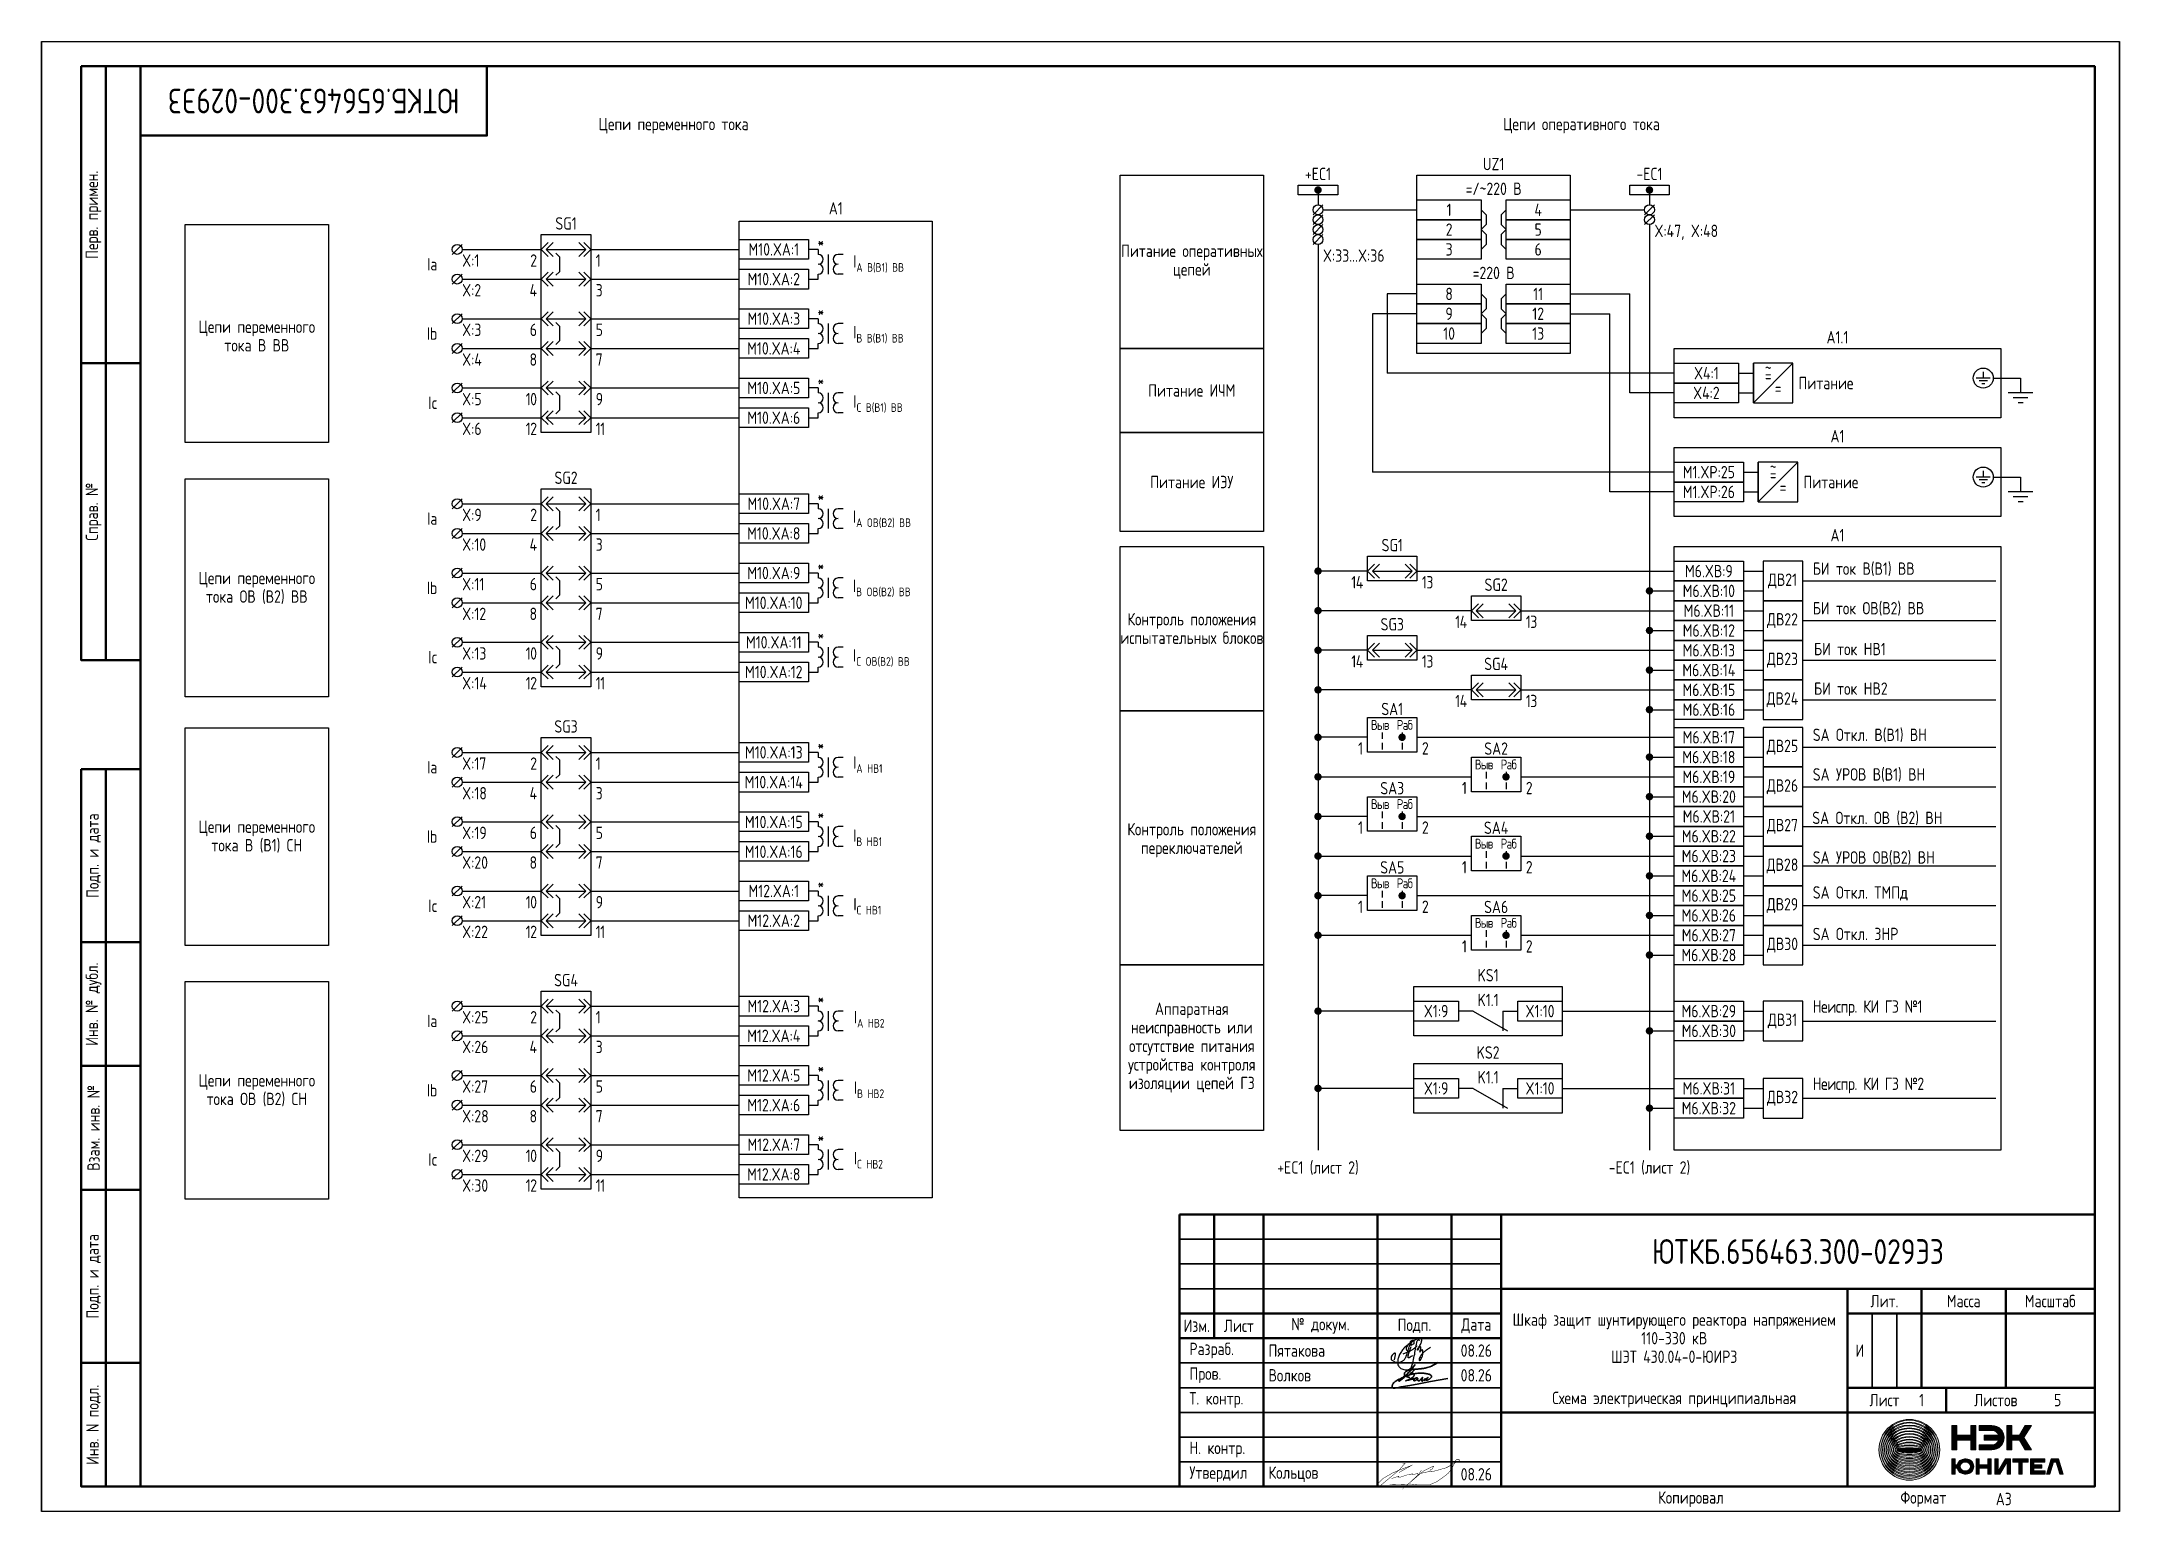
# Paper-space layout 'Лист1' of a CAD drawing. Header units: millimetres. Extents: x 31 to 266, y 22 to 188.
# The model-space entities are those that its viewports show. They can reach past a viewport. Long polylines and large blocks are cut down to what shows.
import ezdxf

# ---------------------------------------------------------------- set-up
doc = ezdxf.new("R2010")
doc.units = ezdxf.units.MM
doc.styles.add('Gost_type_A', font='GOST_A.TTF')

psp = doc.layouts.new('Лист1')

msp = doc.modelspace()

# ---------------------------------------------------------------- texts
at = {"insert": (55, 285), "char_height": 5, "width": 70, "attachment_point": 5, "rotation": 180, "style": 'Gost_type_A'}
msp.add_mtext('ЮТКБ.656463.300-029Э3', dxfattribs=at)
at = {"char_height": 2.5, "line_spacing_factor": 0.9, "style": 'Gost_type_A'}
for s, insert, width, attachment_point in [('Цепи переменного тока ', (127.75, 280), 197.5, 5), ('Цепи оперативного тока', (311.25, 280), 197.5, 5), ('UZ1', (293.5, 271), 31, 8), ('=/~220 В', (293.5, 266), 31, 8), ('SG1', (106, 259), 10, 8), ('A1', (160.53, 262.05), 39.0585, 8), ('X:47, X:48', (326, 260), 16, 1), ('Ia', (80, 252), 6, 6), ('X:1', (85, 254), 10, 1), ('{\\T0.9;2}', (100, 254), 5, 3), ('{\\T0.9;1}', (112, 254), 5, 1), ('Питание оперативных цепей', (232.49, 252.5), 28.9833, 5), ('X:33...X:36', (259, 255), 16, 1), ('X:2', (85, 248), 10, 1), ('{\\T0.9;4}', (100, 248), 5, 3), ('{\\T0.9;3}', (112, 248), 5, 1), ('=220 В', (293.5, 249), 31, 8), ('Цепи переменного \\Pтока В ВВ', (43.5, 237.5), 29, 5), ('X:3', (85, 240), 10, 1), ('{\\T0.9;6}', (100, 240), 5, 3), ('{\\T0.9;5}', (112, 240), 5, 1), ('Ib', (80, 238), 6, 6), ('A1.1', (363, 236), 66, 8), ('X:4', (85, 234), 10, 1), ('{\\T0.9;8}', (100, 234), 5, 3), ('{\\T0.9;7}', (112, 234), 5, 1), ('Питание ИЧМ', (232.49, 226.5), 28.9833, 5), ('Ic', (80, 224), 6, 6), ('X:5', (85, 226), 10, 1), ('{\\T0.9;10}', (100, 226), 5, 3), ('{\\T0.9;9}', (112, 226), 5, 1), ('X:6', (85, 220), 10, 1), ('{\\T0.9;12}', (100, 220), 5, 3), ('{\\T0.9;11}', (112, 220), 5, 1), ('A1', (363, 216), 66, 8), ('SG2', (106, 207.61), 10, 8), ('Питание ИЭУ', (232.5, 208), 28.9936, 5), ('Ia', (80, 200.61), 6, 6), ('X:9', (85, 202.61), 10, 1), ('{\\T0.9;2}', (100, 202.61), 5, 3), ('{\\T0.9;1}', (112, 202.61), 5, 1), ('A1', (363, 196), 66, 8), ('X:10', (85, 196.61), 10, 1), ('{\\T0.9;4}', (100, 196.61), 5, 3), ('{\\T0.9;3}', (112, 196.61), 5, 1), ('SG1', (273, 194), 10, 8), ('Цепи переменного тока ОВ (В2) ВВ', (43.5, 186.61), 29, 5), ('{\\T0.9;14}', (267, 189), 5, 3), ('{\\T0.9;13}', (279, 189), 5, 1), ('Ib', (80, 186.61), 6, 6), ('X:11', (85, 188.61), 10, 1), ('{\\T0.9;6}', (100, 188.61), 5, 3), ('{\\T0.9;5}', (112, 188.61), 5, 1), ('SG2', (294, 186), 10, 8), ('X:12', (85, 182.61), 10, 1), ('{\\T0.9;8}', (100, 182.61), 5, 3), ('{\\T0.9;7}', (112, 182.61), 5, 1), ('Контроль положения\\Pиспытательных блоков', (232.5, 178.4), 28.996, 5), ('{\\T0.9;14}', (288, 181), 5, 3), ('{\\T0.9;13}', (300, 181), 5, 1), ('SG3', (273, 178), 10, 8), ('Ic', (80, 172.61), 6, 6), ('X:13', (85, 174.61), 10, 1), ('{\\T0.9;10}', (100, 174.61), 5, 3), ('{\\T0.9;9}', (112, 174.61), 5, 1), ('{\\T0.9;14}', (267, 173), 5, 3), ('{\\T0.9;13}', (279, 173), 5, 1), ('SG4', (294, 170), 10, 8), ('X:14', (85, 168.61), 10, 1), ('{\\T0.9;12}', (100, 168.61), 5, 3), ('{\\T0.9;11}', (112, 168.61), 5, 1), ('{\\T0.9;14}', (288, 165), 5, 3), ('{\\T0.9;13}', (300, 165), 5, 1), ('SG3', (106, 157.36), 10, 8), ('Ia', (80, 150.36), 6, 6), ('X:17', (85, 152.36), 10, 1), ('{\\T0.9;2}', (100, 152.36), 5, 3), ('{\\T0.9;1}', (112, 152.36), 5, 1), ('X:18', (85, 146.36), 10, 1), ('{\\T0.9;4}', (100, 146.36), 5, 3), ('{\\T0.9;3}', (112, 146.36), 5, 1), ('Цепи переменного \\Pтока В (В1) СН', (43.5, 136.36), 29, 5), ('Контроль положения\\Pпереключателей', (232.49, 135.63), 28.9737, 5), ('Ib', (80, 136.36), 6, 6), ('X:19', (85, 138.36), 10, 1), ('{\\T0.9;6}', (100, 138.36), 5, 3), ('{\\T0.9;5}', (112, 138.36), 5, 1), ('X:20', (85, 132.36), 10, 1), ('{\\T0.9;8}', (100, 132.36), 5, 3), ('{\\T0.9;7}', (112, 132.36), 5, 1), ('Ic', (80, 122.36), 6, 6), ('X:21', (85, 124.36), 10, 1), ('{\\T0.9;10}', (100, 124.36), 5, 3), ('{\\T0.9;9}', (112, 124.36), 5, 1), ('X:22', (85, 118.36), 10, 1), ('{\\T0.9;12}', (100, 118.36), 5, 3), ('{\\T0.9;11}', (112, 118.36), 5, 1), ('KS1', (292.38, 107.09), 30, 8), ('SG4', (106, 106.1), 10, 8), ('X:25', (85, 101.1), 10, 1), ('{\\T0.9;2}', (100, 101.1), 5, 3), ('{\\T0.9;1}', (112, 101.1), 5, 1), ('Аппаратная неисправность или отсутствие питания устройства контроля изоляции цепей ГЗ', (232.49, 93.73), 28.9737, 5), ('K1.1', (292.38, 102.09), 12, 8), ('Ia', (80, 99.1), 6, 6), ('X:26', (85, 95.1), 10, 1), ('{\\T0.9;4}', (100, 95.1), 5, 3), ('{\\T0.9;3}', (112, 95.1), 5, 1), ('KS2', (292.38, 91.48), 30, 8), ('Цепи переменного тока ОВ (В2) СН', (43.5, 85.1), 29, 5), ('K1.1', (292.38, 86.48), 12, 8), ('Ib', (80, 85.1), 6, 6), ('X:27', (85, 87.1), 10, 1), ('{\\T0.9;6}', (100, 87.1), 5, 3), ('{\\T0.9;5}', (112, 87.1), 5, 1), ('X:28', (85, 81.1), 10, 1), ('{\\T0.9;8}', (100, 81.1), 5, 3), ('{\\T0.9;7}', (112, 81.1), 5, 1), ('Ic', (80, 71.1), 6, 6), ('X:29', (85, 73.1), 10, 1), ('{\\T0.9;10}', (100, 73.1), 5, 3), ('{\\T0.9;9}', (112, 73.1), 5, 1), ('X:30', (85, 67.1), 10, 1), ('{\\T0.9;12}', (100, 67.1), 5, 3), ('{\\T0.9;11}', (112, 67.1), 5, 1), ('Шкаф защит шунтирующего реактора напряжением 110-330 кВ                       \\PШЭТ 430.04-0-ЮИРЗ', (330, 35), 68, 5)]:
    msp.add_mtext(s, dxfattribs=dict(at, insert=insert, width=width, attachment_point=attachment_point))
at = {"style": 'Gost_type_A'}
for s, insert, char_height, width, attachment_point in [('+EC1', (258, 269), 2.5, 10, 8), ('-EC1', (325, 269), 2.5, 10, 8), ('1', (284.5, 263), 2.5, 13, 5), ('4', (302.5, 263), 2.5, 13, 5), ('M10.XA:1', (148, 255), 2.5, 14, 5), ('*', (157.5, 256.5), 2.5, 3, 5), ('3', (284.5, 255), 2.5, 13, 5), ('2', (284.5, 259), 2.5, 13, 5), ('5', (302.5, 259), 2.5, 13, 5), ('6', (302.5, 255), 2.5, 13, 5), ('\\A1;I{\\H0.7x;\\S^ A B(B1) BВ;}', (164.04, 252.16), 2.5, 8, 4), ('M10.XA:2', (147.99, 249), 2.5, 14.018, 5), ('8', (284.5, 246), 2.5, 13, 5), ('11', (302.5, 246), 2.5, 13, 5), ('M10.XA:3', (148, 241), 2.5, 14, 5), ('*', (157.5, 242.5), 2.5, 3, 5), ('\\A1;I{\\H0.7x;\\S^ B B(B1) BВ;}', (164.04, 237.86), 2.5, 8, 4), ('9', (284.5, 242), 2.5, 13, 5), ('12', (302.5, 242), 2.5, 13, 5), ('M10.XA:4', (147.99, 234.99), 2.5, 14.018, 5), ('10', (284.5, 238), 2.5, 13, 5), ('13', (302.5, 238), 2.5, 13, 5), ('X4:1', (336.5, 230), 2.5, 13, 5), ('~', (349, 231.03), 2.5, 2.7, 5), ('M10.XA:5', (148, 227), 2.5, 14, 5), ('*', (157.5, 228.5), 2.5, 3, 5), ('X4:2', (336.5, 226), 2.5, 13, 5), ('=', (349, 229.53), 2.5, 6, 5), ('=', (351, 227), 2.5, 6, 5), ('Питание', (360.67, 227.99), 2.5, 11.3452, 5), ('\\A1;I{\\H0.7x;\\S^ C B(B1) BВ;}', (164.04, 223.85), 2.5, 8, 4), ('M10.XA:6', (147.99, 220.99), 2.5, 14.018, 5), ('M1.XP:25', (337, 210), 2.5, 13.9956, 5), ('~', (350, 211.03), 2.5, 2.7, 5), ('M1.XP:26', (337, 206), 2.5, 13.9956, 5), ('=', (350, 209.53), 2.5, 6, 5), ('=', (352, 207), 2.5, 6, 5), ('Питание', (361.67, 207.99), 2.5, 11.3452, 5), ('M10.XA:7', (148, 203.61), 2.5, 14, 5), ('*', (157.5, 205.11), 2.5, 3, 5), ('\\A1;I{\\H0.7x;\\S^ A OB(B2) BВ;}', (163.99, 200.58), 2.5, 8, 4), ('M10.XA:8', (147.99, 197.61), 2.5, 14.018, 5), ('M10.XA:9', (148, 189.61), 2.5, 14, 5), ('*', (157.5, 191.11), 2.5, 3, 5), ('M6.XВ:9', (337, 190), 2.5, 14, 5), ('ДВ21', (351.88, 188), 2.5, 7.7588, 5), ('БИ ток В(В1) ВВ', (358, 189), 2.5, 44.5628, 7), ('M10.XA:10', (147.99, 183.6), 2.5, 14.018, 5), ('\\A1;I{\\H0.7x;\\S^ B OB(B2) BВ;}', (163.99, 186.6), 2.5, 8, 4), ('M6.XВ:10', (337, 186), 2.5, 14, 5), ('M6.XВ:11', (337, 182), 2.5, 14, 5), ('ДВ22', (351.88, 180), 2.5, 7.7588, 5), ('БИ ток ОВ(В2) ВВ', (358, 181), 2.5, 44.5628, 7), ('M10.XA:11', (148, 175.61), 2.5, 14, 5), ('*', (157.5, 177.11), 2.5, 3, 5), ('M6.XВ:12', (337, 178), 2.5, 14, 5), ('\\A1;I{\\H0.7x;\\S^ C OB(B2) BВ;}', (163.99, 172.54), 2.5, 8, 4), ('M6.XВ:13', (337, 174), 2.5, 14, 5), ('ДВ23', (351.88, 172), 2.5, 7.7588, 5), ('БИ ток НВ1', (358.24, 173), 2.5, 46.8545, 7), ('M10.XA:12', (147.99, 169.61), 2.5, 14.018, 5), ('M6.XВ:14', (337, 170), 2.5, 14, 5), ('M6.XВ:15', (337, 166), 2.5, 14, 5), ('ДВ24', (351.88, 164), 2.5, 7.7588, 5), ('\\pxt1;БИ ток НВ2', (358.24, 165), 2.5, 49.745, 7), ('{\\T0.9;Выв}', (270.5, 158.92), 2, 5, 5), ('SA1', (273, 160.88), 2.5, 10, 8), ('{\\T0.9;Раб}', (275.5, 158.92), 2, 5, 5), ('M6.XВ:16', (337, 162), 2.5, 14, 5), ('{\\T0.9;1}', (267, 155.42), 2.5, 5, 3), ('M6.XВ:17', (337, 156.42), 2.5, 14, 5), ('ДВ25', (351.88, 154.42), 2.5, 7.7588, 5), ('SA Откл. В(В1) ВН', (358, 155.42), 2.5, 42.0274, 7), ('M10.XA:13', (148, 153.37), 2.5, 14, 5), ('*', (157.5, 154.86), 2.5, 3, 5), ('\\A1;I{\\H0.7x;\\S^ А НВ1;}', (164.03, 150.91), 2.5, 8, 4), ('{\\T0.9;Выв}', (291.5, 150.92), 2, 5, 5), ('SA2', (294, 152.88), 2.5, 10, 8), ('{\\T0.9;Раб}', (296.5, 150.92), 2, 5, 5), ('M6.XВ:18', (337, 152.42), 2.5, 14, 5), ('M10.XA:14', (147.99, 147.36), 2.5, 14.018, 5), ('SA3', (273, 144.88), 2.5, 10, 8), ('{\\T0.9;1}', (288, 147.42), 2.5, 5, 3), ('{\\T0.9;2}', (300, 147.42), 2.5, 5, 1), ('M6.XВ:19', (337, 148.42), 2.5, 14, 5), ('ДВ26', (351.88, 146.42), 2.5, 7.7588, 5), ('SA УРОВ В(В1) ВН', (358, 147.42), 2.5, 27.8465, 7), ('{\\T0.9;Выв}', (270.5, 142.92), 2, 5, 5), ('{\\T0.9;Раб}', (275.5, 142.92), 2, 5, 5), ('M6.XВ:20', (337, 144.42), 2.5, 14, 5), ('M10.XA:15', (148, 139.3), 2.5, 14, 5), ('*', (157.5, 140.86), 2.5, 3, 5), ('{\\T0.9;1}', (267, 139.42), 2.5, 5, 3), ('SA4', (294, 136.88), 2.5, 10, 8), ('M6.XВ:21', (337, 140.42), 2.5, 14, 5), ('ДВ27', (351.88, 138.42), 2.5, 7.7588, 5), ('SA Откл. ОВ (В2) ВН', (357.91, 138.64), 2.5, 40.0715, 7), ('M10.XA:16', (147.99, 133.29), 2.5, 14.018, 5), ('\\A1;I{\\H0.7x;\\S^ В НВ1;}', (164.03, 136.13), 2.5, 8, 4), ('{\\T0.9;Выв}', (291.5, 134.92), 2, 5, 5), ('{\\T0.9;Раб}', (296.5, 134.92), 2, 5, 5), ('M6.XВ:22', (337, 136.42), 2.5, 14, 5), ('SA5', (273, 128.88), 2.5, 10, 8), ('{\\T0.9;1}', (288, 131.42), 2.5, 5, 3), ('{\\T0.9;2}', (300, 131.42), 2.5, 5, 1), ('M6.XВ:23', (337, 132.42), 2.5, 14, 5), ('ДВ28', (351.88, 130.42), 2.5, 7.7588, 5), ('SA УРОВ ОВ(В2) ВН', (358, 130.64), 2.5, 27.8465, 7), ('M12.XA:1', (148, 125.36), 2.5, 14, 5), ('*', (157.5, 126.86), 2.5, 3, 5), ('{\\T0.9;Выв}', (270.5, 126.92), 2, 5, 5), ('{\\T0.9;Раб}', (275.5, 126.92), 2, 5, 5), ('M6.XВ:24', (337, 128.42), 2.5, 14, 5), ('SA Откл. ТМПд', (358, 123.42), 2.5, 27.8465, 7), ('\\A1;I{\\H0.7x;\\S^ С НВ1;}', (164.09, 122.29), 2.5, 8, 4), ('{\\T0.9;1}', (267, 123.42), 2.5, 5, 3), ('SA6', (294, 120.88), 2.5, 10, 8), ('M6.XВ:25', (337, 124.42), 2.5, 14, 5), ('ДВ29', (351.88, 122.42), 2.5, 7.7588, 5), ('M12.XA:2', (147.99, 119.36), 2.5, 14.018, 5), ('{\\T0.9;Выв}', (291.5, 118.92), 2, 5, 5), ('{\\T0.9;Раб}', (296.5, 118.92), 2, 5, 5), ('M6.XВ:26', (337, 120.42), 2.5, 14, 5), ('M6.XВ:27', (337, 116.42), 2.5, 14, 5), ('SA Откл. ЗНР', (358, 115.42), 2.5, 27.8465, 7), ('{\\T0.9;1}', (288, 115.42), 2.5, 5, 3), ('{\\T0.9;2}', (300, 115.42), 2.5, 5, 1), ('M6.XВ:28', (337, 112.42), 2.5, 14, 5), ('ДВ30', (351.88, 114.42), 2.5, 7.7588, 5), ('M12.XA:3', (148, 102.1), 2.5, 14, 5), ('*', (157.5, 103.6), 2.5, 3, 5), ('\\A1;I{\\H0.7x;\\S^ А НВ2;}', (164.18, 99.45), 2.5, 8, 4), ('X1:9', (281.87, 101.09), 2.5, 9.0043, 5), ('X1:10', (302.87, 101.09), 2.5, 9.0043, 5), ('M6.XВ:29', (337, 101.09), 2.5, 14, 5), ('M12.XA:4', (147.99, 96.1), 2.5, 14.018, 5), ('M6.XВ:30', (337, 97.09), 2.5, 14, 5), ('ДВ31', (351.88, 99.09), 2.5, 7.7588, 5), ('M12.XA:5', (148, 88.1), 2.5, 14, 5), ('*', (157.5, 89.6), 2.5, 3, 5), ('\\A1;I{\\H0.7x;\\S^ В НВ2;}', (164.18, 85.2), 2.5, 8, 4), ('X1:9', (281.87, 85.48), 2.5, 9.0043, 5), ('X1:10', (302.87, 85.48), 2.5, 9.0043, 5), ('M6.XВ:31', (337, 85.48), 2.5, 14, 5), ('ДВ32', (351.88, 83.48), 2.5, 7.7588, 5), ('M12.XA:6', (147.99, 82.09), 2.5, 14.018, 5), ('M6.XВ:32', (337, 81.48), 2.5, 14, 5), ('*', (157.5, 75.6), 2.5, 3, 5), ('M12.XA:7', (148, 74.1), 2.5, 14, 5), ('\\A1;I{\\H0.7x;\\S^ С НВ2;}', (164.18, 70.96), 2.5, 8, 4), ('M12.XA:8', (147.99, 68.1), 2.5, 14.018, 5), ('+EC1 (лист 2)', (258, 68), 2.5, 18, 8), ('-EC1 (лист 2)', (325, 68), 2.5, 20, 8), ('ЮТКБ.656463.300-029Э3', (355, 52.5), 5, 120, 5), ('Пятакова', (248, 32.5), 2.5, 22, 4), ('08.26', (290, 32.5), 2.5, 10, 5), ('И', (367.5, 32.49), 2.5, 5, 5), ('Волков', (248, 27.5), 2.5, 22, 4), ('08.26', (290, 27.5), 2.5, 10, 5), ('Схема электрическая принципиальная', (330, 21), 2.5, 70, 8), ('1', (380, 22.49), 2.5, 10, 5), ('5', (407.5, 22.49), 2.5, 15, 5), ('Кольцов', (248, 7.5), 2.5, 22, 4), ('08.26', (290, 7.5), 2.5, 10, 5), ('A3', (395, 2.5), 2.5, 20, 4)]:
    msp.add_mtext(s, dxfattribs=dict(at, insert=insert, char_height=char_height, width=width, attachment_point=attachment_point))
at = {"char_height": 2.5, "attachment_point": 1, "style": 'Gost_type_A'}
for insert in [(279, 155.43), (279, 139.43), (279, 123.43)]:
    msp.add_mtext('{\\T0.9;2}', dxfattribs=dict(at, insert=insert))
at = {"color": 6, "char_height": 2.5, "width": 40, "attachment_point": 7, "style": 'Gost_type_A'}
for s, insert in [('{\\T0.95;Неиспр. КИ ГЗ №1}', (358, 100.09)), ('{\\T0.95;Неиспр. КИ ГЗ №2}', (358, 84.48))]:
    msp.add_mtext(s, dxfattribs=dict(at, insert=insert))

# ---------------------------------------------------------------- blocks, each defined once
blk = doc.blocks.new('Штамп угловой верхний')
at = {"lineweight": 50}
blk.add_lwpolyline([(0, 0), (70, 0), (70, -14), (0, -14)], close=True, dxfattribs=at)
blk = doc.blocks.new('Формат_А3')
blk.add_lwpolyline([(-420, 297), (0, 297), (0, 0), (-420, 0)], close=True)
at = {"lineweight": 50}
blk.add_lwpolyline([(-400, 292), (-5, 292), (-5, 5), (-400, 5)], close=True, dxfattribs=at)
blk = doc.blocks.new('Штамп левый верхний')
at = {"lineweight": 50}
for points in [[(-12, 0), (-7, 0), (-7, -60), (-12, -60)], [(-7, 0), (0, 0), (0, -60), (-7, -60)], [(-12, -60), (-7, -60), (-7, -120), (-12, -120)], [(-7, -60), (0, -60), (0, -120), (-7, -120)]]:
    blk.add_lwpolyline(points, close=True, dxfattribs=at)
at = {"char_height": 2.5, "width": 60, "attachment_point": 5, "rotation": 90, "style": 'Gost_type_A'}
for s, insert in [('Перв. примен.', (-9.5, -30)), ('Справ. №', (-9.5, -90))]:
    blk.add_mtext(s, dxfattribs=dict(at, insert=insert))
blk = doc.blocks.new('Штамп левый нижний')
at = {"lineweight": 50}
for points in [[(-12, 145), (-7, 145), (-7, 110), (-12, 110)], [(-7, 145), (0, 145), (0, 110), (-7, 110)], [(-12, 110), (-7, 110), (-7, 85), (-12, 85)], [(-7, 110), (0, 110), (0, 85), (-7, 85)], [(-12, 85), (-7, 85), (-7, 60), (-12, 60)], [(-7, 85), (0, 85), (0, 60), (-7, 60)], [(-12, 60), (-7, 60), (-7, 25), (-12, 25)], [(-7, 60), (0, 60), (0, 25), (-7, 25)], [(-12, 25), (-7, 25), (-7, 0), (-12, 0)], [(-7, 25), (0, 25), (0, 0), (-7, 0)]]:
    blk.add_lwpolyline(points, close=True, dxfattribs=at)
at = {"char_height": 2.5, "attachment_point": 5, "rotation": 90, "style": 'Gost_type_A'}
for s, insert, width in [('Подп. и дата', (-9.5, 127.5), 35), ('Инв. № дубл.', (-9.5, 97.5), 25), ('Взам. инв. №', (-9.5, 72.5), 25), ('Подп. и дата', (-9.5, 42.5), 35), ('Инв. N подл.', (-9.5, 12.5), 25)]:
    blk.add_mtext(s, dxfattribs=dict(at, insert=insert, width=width))
blk = doc.blocks.new('*U17')
at = {"lineweight": 0, "true_color": 0x00cb62}
h = blk.add_hatch(color=112, dxfattribs=at)
h.dxf.hatch_style = 1
edge = h.paths.add_edge_path()
edge.add_spline(control_points=[(-12.47, 6.09), (-15.86, 6.09), (-18.61, 3.34), (-18.61, -0.05)], knot_values=[1, 1, 1, 1, 2, 2, 2, 2], degree=3, periodic=0)
edge.add_spline(control_points=[(-18.61, -0.05), (-18.61, -3.43), (-15.86, -6.19), (-12.47, -6.19)], knot_values=[0, 0, 0, 0, 1, 1, 1, 1], degree=3, periodic=0)
edge.add_spline(control_points=[(-12.47, -6.19), (-9.09, -6.19), (-6.33, -3.43), (-6.33, -0.05)], knot_values=[3, 3, 3, 3, 4, 4, 4, 4], degree=3, periodic=0)
edge.add_spline(control_points=[(-6.33, -0.05), (-6.33, 3.34), (-9.09, 6.09), (-12.47, 6.09)], knot_values=[2, 2, 2, 2, 3, 3, 3, 3], degree=3, periodic=0)
edge = h.paths.add_edge_path(flags=16)
edge.add_spline(control_points=[(-18.23, -0.05), (-18.23, 3.21), (-15.73, 5.95), (-12.47, 5.95)], knot_values=[0, 0, 0, 0, 1, 1, 1, 1], degree=3, periodic=0)
edge.add_spline(control_points=[(-12.47, 5.95), (-9.21, 5.95), (-6.71, 3.21), (-6.71, -0.05)], knot_values=[3, 3, 3, 3, 4, 4, 4, 4], degree=3, periodic=0)
edge.add_spline(control_points=[(-6.71, -0.05), (-6.71, -3.3), (-9.21, -5.83), (-12.47, -5.83)], knot_values=[2, 2, 2, 2, 3, 3, 3, 3], degree=3, periodic=0)
edge.add_spline(control_points=[(-12.47, -5.83), (-15.73, -5.83), (-18.23, -3.3), (-18.23, -0.05)], knot_values=[1, 1, 1, 1, 2, 2, 2, 2], degree=3, periodic=0)
h = blk.add_hatch(color=112, dxfattribs=at)
h.dxf.hatch_style = 1
edge = h.paths.add_edge_path()
edge.add_spline(control_points=[(-12.47, 5.52), (-15.66, 5.52), (-18.25, 3.02), (-18.25, -0.05)], knot_values=[1, 1, 1, 1, 2, 2, 2, 2], degree=3, periodic=0)
edge.add_spline(control_points=[(-18.25, -0.05), (-18.25, -3.11), (-15.66, -5.61), (-12.47, -5.61)], knot_values=[0, 0, 0, 0, 1, 1, 1, 1], degree=3, periodic=0)
edge.add_spline(control_points=[(-12.47, -5.61), (-9.28, -5.61), (-6.69, -3.11), (-6.69, -0.05)], knot_values=[3, 3, 3, 3, 4, 4, 4, 4], degree=3, periodic=0)
edge.add_spline(control_points=[(-6.69, -0.05), (-6.69, 3.02), (-9.28, 5.52), (-12.47, 5.52)], knot_values=[2, 2, 2, 2, 3, 3, 3, 3], degree=3, periodic=0)
edge = h.paths.add_edge_path(flags=16)
edge.add_spline(control_points=[(-17.86, -0.05), (-17.86, 2.9), (-15.53, 5.38), (-12.47, 5.38)], knot_values=[0, 0, 0, 0, 1, 1, 1, 1], degree=3, periodic=0)
edge.add_spline(control_points=[(-12.47, 5.38), (-9.41, 5.38), (-7.08, 2.9), (-7.08, -0.05)], knot_values=[3, 3, 3, 3, 4, 4, 4, 4], degree=3, periodic=0)
edge.add_spline(control_points=[(-7.08, -0.05), (-7.08, -2.99), (-9.41, -5.26), (-12.47, -5.26)], knot_values=[2, 2, 2, 2, 3, 3, 3, 3], degree=3, periodic=0)
edge.add_spline(control_points=[(-12.47, -5.26), (-15.53, -5.26), (-17.86, -2.99), (-17.86, -0.05)], knot_values=[1, 1, 1, 1, 2, 2, 2, 2], degree=3, periodic=0)
h = blk.add_hatch(color=112, dxfattribs=at)
h.dxf.hatch_style = 1
edge = h.paths.add_edge_path()
edge.add_spline(control_points=[(-17.88, -0.05), (-17.88, -2.8), (-15.46, -5.04), (-12.47, -5.04)], knot_values=[0, 0, 0, 0, 1, 1, 1, 1], degree=3, periodic=0)
edge.add_spline(control_points=[(-12.47, -5.04), (-9.49, -5.04), (-7.06, -2.8), (-7.06, -0.05)], knot_values=[3, 3, 3, 3, 4, 4, 4, 4], degree=3, periodic=0)
edge.add_spline(control_points=[(-7.06, -0.05), (-7.06, 2.71), (-9.49, 4.95), (-12.47, 4.95)], knot_values=[2, 2, 2, 2, 3, 3, 3, 3], degree=3, periodic=0)
edge.add_spline(control_points=[(-12.47, 4.95), (-15.46, 4.95), (-17.88, 2.71), (-17.88, -0.05)], knot_values=[1, 1, 1, 1, 2, 2, 2, 2], degree=3, periodic=0)
edge = h.paths.add_edge_path(flags=16)
edge.add_spline(control_points=[(-17.5, -0.05), (-17.5, 2.58), (-15.33, 4.8), (-12.47, 4.8)], knot_values=[0, 0, 0, 0, 1, 1, 1, 1], degree=3, periodic=0)
edge.add_spline(control_points=[(-12.47, 4.8), (-9.61, 4.8), (-7.44, 2.58), (-7.44, -0.05)], knot_values=[3, 3, 3, 3, 4, 4, 4, 4], degree=3, periodic=0)
edge.add_spline(control_points=[(-7.44, -0.05), (-7.44, -2.67), (-9.61, -4.68), (-12.47, -4.68)], knot_values=[2, 2, 2, 2, 3, 3, 3, 3], degree=3, periodic=0)
edge.add_spline(control_points=[(-12.47, -4.68), (-15.33, -4.68), (-17.5, -2.67), (-17.5, -0.05)], knot_values=[1, 1, 1, 1, 2, 2, 2, 2], degree=3, periodic=0)
h = blk.add_hatch(color=112, dxfattribs=at)
h.dxf.hatch_style = 1
edge = h.paths.add_edge_path()
edge.add_spline(control_points=[(-7.44, -0.05), (-7.44, 0.28), (-7.47, 0.6), (-7.54, 0.91)], knot_values=[3, 3, 3, 3, 3.12466, 3.12466, 3.12466, 3.12466], degree=3, periodic=0)
edge.add_spline(control_points=[(-7.54, 0.91), (-8.04, 2.89), (-10.06, 4.37), (-12.47, 4.37)], knot_values=[2, 2, 2, 2, 2.864772, 2.864772, 2.864772, 2.864772], degree=3, periodic=0)
edge.add_spline(control_points=[(-12.47, 4.37), (-14.88, 4.37), (-16.9, 2.89), (-17.4, 0.91)], knot_values=[1.135231, 1.135231, 1.135231, 1.135231, 2, 2, 2, 2], degree=3, periodic=0)
edge.add_spline(control_points=[(-17.4, 0.91), (-17.47, 0.6), (-17.5, 0.28), (-17.5, -0.05)], knot_values=[0.875337, 0.875337, 0.875337, 0.875337, 1, 1, 1, 1], degree=3, periodic=0)
edge.add_spline(control_points=[(-17.5, -0.05), (-17.5, -0.39), (-17.46, -0.73), (-17.39, -1.05)], knot_values=[1, 1, 1, 1, 1.132178, 1.132178, 1.132178, 1.132178], degree=3, periodic=0)
edge.add_spline(control_points=[(-17.39, -1.05), (-16.87, -3), (-14.86, -4.46), (-12.47, -4.46)], knot_values=[0, 0, 0, 0, 0.858028, 0.858028, 0.858028, 0.858028], degree=3, periodic=0)
edge.add_spline(control_points=[(-12.47, -4.46), (-10.08, -4.46), (-8.07, -3), (-7.55, -1.05)], knot_values=[3.141968, 3.141968, 3.141968, 3.141968, 4, 4, 4, 4], degree=3, periodic=0)
edge.add_spline(control_points=[(-7.55, -1.05), (-7.48, -0.73), (-7.44, -0.39), (-7.44, -0.05)], knot_values=[2.867825, 2.867825, 2.867825, 2.867825, 3, 3, 3, 3], degree=3, periodic=0)
edge = h.paths.add_edge_path(flags=16)
edge.add_spline(control_points=[(-17.16, -0.05), (-17.16, 0.24), (-17.12, 0.51), (-17.05, 0.77)], knot_values=[1, 1, 1, 1, 1.132889, 1.132889, 1.132889, 1.132889], degree=3, periodic=0)
edge.add_spline(control_points=[(-17.05, 0.77), (-16.64, 2.71), (-14.81, 4.23), (-12.47, 4.23)], knot_values=[0, 0, 0, 0, 0.878882, 0.878882, 0.878882, 0.878882], degree=3, periodic=0)
edge.add_spline(control_points=[(-12.47, 4.23), (-10.13, 4.23), (-8.3, 2.71), (-7.89, 0.77)], knot_values=[3.121118, 3.121118, 3.121118, 3.121118, 4, 4, 4, 4], degree=3, periodic=0)
edge.add_spline(control_points=[(-7.89, 0.77), (-7.82, 0.51), (-7.78, 0.24), (-7.78, -0.05)], knot_values=[2.867111, 2.867111, 2.867111, 2.867111, 3, 3, 3, 3], degree=3, periodic=0)
edge.add_spline(control_points=[(-7.78, -0.05), (-7.78, -0.34), (-7.82, -0.63), (-7.9, -0.9)], knot_values=[3, 3, 3, 3, 3.139265, 3.139265, 3.139265, 3.139265], degree=3, periodic=0)
edge.add_spline(control_points=[(-7.9, -0.9), (-8.33, -2.78), (-10.15, -4.11), (-12.47, -4.11), (-14.79, -4.11), (-16.61, -2.78), (-17.04, -0.9)], knot_values=[1.128324, 1.128324, 1.128324, 1.128324, 2, 2, 2, 2.871676, 2.871676, 2.871676, 2.871676], degree=3, periodic=0)
edge.add_spline(control_points=[(-17.04, -0.9), (-17.12, -0.63), (-17.16, -0.34), (-17.16, -0.05)], knot_values=[0.860735, 0.860735, 0.860735, 0.860735, 1, 1, 1, 1], degree=3, periodic=0)
edge = h.paths.add_edge_path(flags=0)
edge.add_spline(control_points=[(-16.8, -0.05), (-16.8, 0.19), (-16.76, 0.42), (-16.7, 0.64)], knot_values=[1, 1, 1, 1, 1.129952, 1.129952, 1.129952, 1.129952], degree=3, periodic=0)
edge.add_spline(control_points=[(-16.7, 0.64), (-16.34, 2.32), (-14.64, 3.65), (-12.47, 3.65)], knot_values=[0, 0, 0, 0, 0.883348, 0.883348, 0.883348, 0.883348], degree=3, periodic=0)
edge.add_spline(control_points=[(-12.47, 3.65), (-10.3, 3.65), (-8.6, 2.32), (-8.24, 0.64)], knot_values=[3.11667, 3.11667, 3.11667, 3.11667, 4, 4, 4, 4], degree=3, periodic=0)
edge.add_spline(control_points=[(-8.24, 0.64), (-8.18, 0.42), (-8.14, 0.19), (-8.14, -0.05)], knot_values=[2.870028, 2.870028, 2.870028, 2.870028, 3, 3, 3, 3], degree=3, periodic=0)
edge.add_spline(control_points=[(-8.14, -0.05), (-8.14, -0.29), (-8.18, -0.53), (-8.25, -0.76)], knot_values=[3, 3, 3, 3, 3.135947, 3.135947, 3.135947, 3.135947], degree=3, periodic=0)
edge.add_spline(control_points=[(-8.25, -0.76), (-8.63, -2.39), (-10.32, -3.54), (-12.47, -3.54)], knot_values=[2, 2, 2, 2, 2.876458, 2.876458, 2.876458, 2.876458], degree=3, periodic=0)
edge.add_spline(control_points=[(-12.47, -3.54), (-14.63, -3.54), (-16.31, -2.39), (-16.69, -0.76)], knot_values=[1.12352, 1.12352, 1.12352, 1.12352, 2, 2, 2, 2], degree=3, periodic=0)
edge.add_spline(control_points=[(-16.69, -0.76), (-16.76, -0.53), (-16.8, -0.29), (-16.8, -0.05)], knot_values=[0.864077, 0.864077, 0.864077, 0.864077, 1, 1, 1, 1], degree=3, periodic=0)
edge = h.paths.add_edge_path(flags=0)
edge.add_spline(control_points=[(-16.43, -0.05), (-16.43, 0.14), (-16.41, 0.33), (-16.35, 0.5)], knot_values=[1, 1, 1, 1, 1.126377, 1.126377, 1.126377, 1.126377], degree=3, periodic=0)
edge.add_spline(control_points=[(-16.35, 0.5), (-16.03, 1.93), (-14.48, 3.08), (-12.47, 3.08)], knot_values=[0, 0, 0, 0, 0.888928, 0.888928, 0.888928, 0.888928], degree=3, periodic=0)
edge.add_spline(control_points=[(-12.47, 3.08), (-10.46, 3.08), (-8.91, 1.93), (-8.59, 0.5)], knot_values=[3.111075, 3.111075, 3.111075, 3.111075, 4, 4, 4, 4], degree=3, periodic=0)
edge.add_spline(control_points=[(-8.59, 0.5), (-8.54, 0.33), (-8.51, 0.14), (-8.51, -0.05)], knot_values=[2.87362, 2.87362, 2.87362, 2.87362, 3, 3, 3, 3], degree=3, periodic=0)
edge.add_spline(control_points=[(-8.51, -0.05), (-8.51, -0.24), (-8.54, -0.43), (-8.6, -0.62)], knot_values=[3, 3, 3, 3, 3.131788, 3.131788, 3.131788, 3.131788], degree=3, periodic=0)
edge.add_spline(control_points=[(-8.6, -0.62), (-8.93, -2), (-10.48, -2.96), (-12.47, -2.96)], knot_values=[2, 2, 2, 2, 2.882553, 2.882553, 2.882553, 2.882553], degree=3, periodic=0)
edge.add_spline(control_points=[(-12.47, -2.96), (-14.46, -2.96), (-16.01, -2), (-16.34, -0.62)], knot_values=[1.117444, 1.117444, 1.117444, 1.117444, 2, 2, 2, 2], degree=3, periodic=0)
edge.add_spline(control_points=[(-16.34, -0.62), (-16.4, -0.43), (-16.43, -0.24), (-16.43, -0.05)], knot_values=[0.868215, 0.868215, 0.868215, 0.868215, 1, 1, 1, 1], degree=3, periodic=0)
edge = h.paths.add_edge_path(flags=0)
edge.add_spline(control_points=[(-16, -0.48), (-16.05, -0.34), (-16.07, -0.19), (-16.07, -0.05), (-16.07, 0.1), (-16.05, 0.24), (-16, 0.37)], knot_values=[0.873534, 0.873534, 0.873534, 0.873534, 1, 1, 1, 1.12176, 1.12176, 1.12176, 1.12176], degree=3, periodic=0)
edge.add_spline(control_points=[(-16, 0.37), (-15.73, 1.55), (-14.32, 2.51), (-12.47, 2.51), (-10.63, 2.51), (-9.21, 1.55), (-8.94, 0.37)], knot_values=[3.103684, 3.103684, 3.103684, 3.103684, 3.999991, 3.999991, 3.999991, 4.896306, 4.896306, 4.896306, 4.896306], degree=3, periodic=0)
edge.add_spline(control_points=[(-8.94, 0.37), (-8.89, 0.24), (-8.87, 0.1), (-8.87, -0.05), (-8.87, -0.19), (-8.9, -0.34), (-8.94, -0.48)], knot_values=[2.878251, 2.878251, 2.878251, 2.878251, 3, 3, 3, 3.126453, 3.126453, 3.126453, 3.126453], degree=3, periodic=0)
edge.add_spline(control_points=[(-8.94, -0.48), (-9.23, -1.61), (-10.64, -2.39), (-12.47, -2.39), (-14.3, -2.39), (-15.71, -1.61), (-16, -0.48)], knot_values=[1.109435, 1.109435, 1.109435, 1.109435, 2.000012, 2.000012, 2.000012, 2.890577, 2.890577, 2.890577, 2.890577], degree=3, periodic=0)
edge = h.paths.add_edge_path(flags=0)
edge.add_spline(control_points=[(-15.71, -0.05), (-15.71, 0.06), (-15.69, 0.16), (-15.65, 0.26)], knot_values=[1, 1, 1, 1, 1.121318, 1.121318, 1.121318, 1.121318], degree=3, periodic=0)
edge.add_spline(control_points=[(-15.65, 0.26), (-15.41, 1.17), (-14.14, 1.93), (-12.47, 1.93)], knot_values=[0, 0, 0, 0, 0.9007, 0.9007, 0.9007, 0.9007], degree=3, periodic=0)
edge.add_spline(control_points=[(-12.47, 1.93), (-10.8, 1.93), (-9.53, 1.17), (-9.29, 0.26)], knot_values=[3.099305, 3.099305, 3.099305, 3.099305, 4, 4, 4, 4], degree=3, periodic=0)
edge.add_spline(control_points=[(-9.29, 0.26), (-9.25, 0.16), (-9.23, 0.06), (-9.23, -0.05)], knot_values=[2.878676, 2.878676, 2.878676, 2.878676, 3, 3, 3, 3], degree=3, periodic=0)
edge.add_spline(control_points=[(-9.23, -0.05), (-9.23, -0.16), (-9.25, -0.26), (-9.3, -0.36)], knot_values=[3, 3, 3, 3, 3.126159, 3.126159, 3.126159, 3.126159], degree=3, periodic=0)
edge.add_spline(control_points=[(-9.3, -0.36), (-9.55, -1.23), (-10.81, -1.81), (-12.47, -1.81), (-14.13, -1.81), (-15.4, -1.23), (-15.64, -0.36)], knot_values=[1.105344, 1.105344, 1.105344, 1.105344, 1.999995, 1.999995, 1.999995, 2.89465, 2.89465, 2.89465, 2.89465], degree=3, periodic=0)
edge.add_spline(control_points=[(-15.64, -0.36), (-15.69, -0.26), (-15.71, -0.16), (-15.71, -0.05)], knot_values=[0.873848, 0.873848, 0.873848, 0.873848, 1, 1, 1, 1], degree=3, periodic=0)
edge = h.paths.add_edge_path(flags=0)
edge.add_spline(control_points=[(-15.35, -0.05), (-15.35, 0.03), (-15.33, 0.09), (-15.29, 0.16)], knot_values=[1, 1, 1, 1, 1.112633, 1.112633, 1.112633, 1.112633], degree=3, periodic=0)
edge.add_spline(control_points=[(-15.29, 0.16), (-15.09, 0.79), (-13.95, 1.36), (-12.47, 1.36)], knot_values=[0, 0, 0, 0, 0.904875, 0.904875, 0.904875, 0.904875], degree=3, periodic=0)
edge.add_spline(control_points=[(-12.47, 1.36), (-11, 1.36), (-9.85, 0.79), (-9.65, 0.16)], knot_values=[3.095133, 3.095133, 3.095133, 3.095133, 4, 4, 4, 4], degree=3, periodic=0)
edge.add_spline(control_points=[(-9.65, 0.16), (-9.61, 0.09), (-9.59, 0.03), (-9.59, -0.05)], knot_values=[2.887357, 2.887357, 2.887357, 2.887357, 3, 3, 3, 3], degree=3, periodic=0)
edge.add_spline(control_points=[(-9.59, -0.05), (-9.59, -0.12), (-9.62, -0.19), (-9.65, -0.26)], knot_values=[3, 3, 3, 3, 3.117814, 3.117814, 3.117814, 3.117814], degree=3, periodic=0)
edge.add_spline(control_points=[(-9.65, -0.26), (-9.87, -0.85), (-11.01, -1.24), (-12.47, -1.24)], knot_values=[2, 2, 2, 2, 2.897768, 2.897768, 2.897768, 2.897768], degree=3, periodic=0)
edge.add_spline(control_points=[(-12.47, -1.24), (-13.93, -1.24), (-15.07, -0.85), (-15.29, -0.26)], knot_values=[1.102221, 1.102221, 1.102221, 1.102221, 2, 2, 2, 2], degree=3, periodic=0)
edge.add_spline(control_points=[(-15.29, -0.26), (-15.33, -0.19), (-15.35, -0.12), (-15.35, -0.05)], knot_values=[0.882198, 0.882198, 0.882198, 0.882198, 1, 1, 1, 1], degree=3, periodic=0)
edge = h.paths.add_edge_path(flags=0)
edge.add_spline(control_points=[(-14.98, -0.05), (-14.98, -0.01), (-14.97, 0.02), (-14.94, 0.05)], knot_values=[0.901648, 0.901648, 0.901648, 0.901648, 1, 1, 1, 1], degree=3, periodic=0)
edge.add_spline(control_points=[(-14.94, 0.05), (-14.79, 0.38), (-13.85, 0.78), (-12.47, 0.78)], knot_values=[0, 0, 0, 0, 0.912829, 0.912829, 0.912829, 0.912829], degree=3, periodic=0)
edge.add_spline(control_points=[(-12.47, 0.78), (-11.09, 0.78), (-10.15, 0.38), (-10, 0.05)], knot_values=[3.087219, 3.087219, 3.087219, 3.087219, 4, 4, 4, 4], degree=3, periodic=0)
edge.add_spline(control_points=[(-10, 0.05), (-9.97, 0.02), (-9.96, -0.01), (-9.96, -0.05)], knot_values=[3, 3, 3, 3, 3.098413, 3.098413, 3.098413, 3.098413], degree=3, periodic=0)
edge.add_spline(control_points=[(-9.96, -0.05), (-9.96, -0.08), (-9.97, -0.12), (-10.01, -0.15)], knot_values=[2.896056, 2.896056, 2.896056, 2.896056, 3, 3, 3, 3], degree=3, periodic=0)
edge.add_spline(control_points=[(-10.01, -0.15), (-10.17, -0.45), (-11.1, -0.67), (-12.47, -0.67)], knot_values=[2, 2, 2, 2, 2.903474, 2.903474, 2.903474, 2.903474], degree=3, periodic=0)
edge.add_spline(control_points=[(-12.47, -0.67), (-13.84, -0.67), (-14.77, -0.45), (-14.93, -0.15)], knot_values=[1.096469, 1.096469, 1.096469, 1.096469, 2, 2, 2, 2], degree=3, periodic=0)
edge.add_spline(control_points=[(-14.93, -0.15), (-14.97, -0.12), (-14.98, -0.08), (-14.98, -0.05)], knot_values=[1, 1, 1, 1, 1.103878, 1.103878, 1.103878, 1.103878], degree=3, periodic=0)
edge = h.paths.add_edge_path(flags=0)
edge.add_spline(control_points=[(-14.59, -0.05), (-14.59, 0.05), (-13.26, 0.06), (-12.47, 0.06)], knot_values=[1, 1, 1, 1, 2, 2, 2, 2], degree=3, periodic=0)
edge.add_spline(control_points=[(-12.47, 0.06), (-11.68, 0.06), (-10.35, 0.05), (-10.35, -0.05)], knot_values=[2, 2, 2, 2, 3, 3, 3, 3], degree=3, periodic=0)
edge.add_spline(control_points=[(-10.35, -0.05), (-10.35, -0.14), (-11.68, -0.15), (-12.47, -0.15)], knot_values=[3, 3, 3, 3, 4, 4, 4, 4], degree=3, periodic=0)
edge.add_spline(control_points=[(-12.47, -0.15), (-13.26, -0.15), (-14.59, -0.14), (-14.59, -0.05)], knot_values=[0, 0, 0, 0, 1, 1, 1, 1], degree=3, periodic=0)
at = {"lineweight": 0, "true_color": 0x141414}
h = blk.add_hatch(color=250, dxfattribs=at)
h.dxf.hatch_style = 1
h.paths.add_polyline_path([(0.97, 4.86), (-0.05, 4.86), (-0.05, 2.91), (-2.86, 2.91), (-2.86, 4.86), (-3.88, 4.86), (-3.88, -0.05), (-2.86, -0.05), (-2.86, 1.9), (-0.05, 1.9), (-0.05, -0.05), (0.97, -0.05)])
h = blk.add_hatch(color=250, dxfattribs=at)
h.dxf.hatch_style = 1
edge = h.paths.add_edge_path()
edge.add_spline(control_points=[(6.69, 2.41), (6.69, 3.76), (5.59, 4.86), (4.23, 4.86), (4.23, 4.86), (3.59, 4.86), (2.94, 4.86)], knot_values=[0, 0, 0, 0, 1, 1, 1, 1.5, 1.5, 1.5, 1.5], degree=3, periodic=0)
edge.add_spline(control_points=[(2.94, 4.86), (2.29, 4.86), (1.65, 4.86), (1.65, 4.86), (1.65, 4.86), (1.65, 4.61), (1.65, 4.36)], knot_values=[1.5, 1.5, 1.5, 1.5, 2, 2, 2, 2.5, 2.5, 2.5, 2.5], degree=3, periodic=0)
edge.add_spline(control_points=[(1.65, 4.36), (1.65, 4.11), (1.65, 3.85), (1.65, 3.85), (1.65, 3.85), (4.23, 3.85), (4.23, 3.85)], knot_values=[2.5, 2.5, 2.5, 2.5, 3, 3, 3, 4, 4, 4, 4], degree=3, periodic=0)
edge.add_spline(control_points=[(4.23, 3.85), (4.83, 3.85), (5.36, 3.49), (5.58, 2.94), (5.58, 2.94), (5.58, 2.93), (5.58, 2.92)], knot_values=[4, 4, 4, 4, 5, 5, 5, 5.5, 5.5, 5.5, 5.5], degree=3, periodic=0)
edge.add_spline(control_points=[(5.58, 2.92), (5.59, 2.91), (5.59, 2.9), (5.59, 2.9), (5.59, 2.9), (4.85, 2.9), (4.11, 2.9)], knot_values=[5.5, 5.5, 5.5, 5.5, 6, 6, 6, 6.5, 6.5, 6.5, 6.5], degree=3, periodic=0)
edge.add_spline(control_points=[(4.11, 2.9), (3.37, 2.9), (2.62, 2.9), (2.62, 2.9), (2.62, 2.9), (2.62, 2.66), (2.62, 2.41)], knot_values=[6.5, 6.5, 6.5, 6.5, 7, 7, 7, 7.5, 7.5, 7.5, 7.5], degree=3, periodic=0)
edge.add_spline(control_points=[(2.62, 2.41), (2.62, 2.16), (2.62, 1.92), (2.62, 1.92), (2.62, 1.92), (3.37, 1.92), (4.11, 1.92)], knot_values=[7.5, 7.5, 7.5, 7.5, 8, 8, 8, 8.5, 8.5, 8.5, 8.5], degree=3, periodic=0)
edge.add_spline(control_points=[(4.11, 1.92), (4.85, 1.92), (5.59, 1.92), (5.59, 1.92), (5.59, 1.92), (5.58, 1.88), (5.58, 1.88)], knot_values=[8.5, 8.5, 8.5, 8.5, 9, 9, 9, 10, 10, 10, 10], degree=3, periodic=0)
edge.add_spline(control_points=[(5.58, 1.88), (5.36, 1.32), (4.83, 0.97), (4.23, 0.97), (4.23, 0.97), (3.59, 0.97), (2.94, 0.97)], knot_values=[10, 10, 10, 10, 11, 11, 11, 11.5, 11.5, 11.5, 11.5], degree=3, periodic=0)
edge.add_spline(control_points=[(2.94, 0.97), (2.29, 0.97), (1.65, 0.97), (1.65, 0.97), (1.65, 0.97), (1.65, 0.71), (1.65, 0.46)], knot_values=[11.5, 11.5, 11.5, 11.5, 12, 12, 12, 12.5, 12.5, 12.5, 12.5], degree=3, periodic=0)
edge.add_spline(control_points=[(1.65, 0.46), (1.65, 0.21), (1.65, -0.05), (1.65, -0.05), (1.65, -0.05), (4.23, -0.05), (4.23, -0.05)], knot_values=[12.5, 12.5, 12.5, 12.5, 13, 13, 13, 14, 14, 14, 14], degree=3, periodic=0)
edge.add_spline(control_points=[(4.23, -0.05), (5.59, -0.05), (6.69, 1.06), (6.69, 2.41)], knot_values=[14, 14, 14, 14, 15, 15, 15, 15], degree=3, periodic=0)
h = blk.add_hatch(color=250, dxfattribs=at)
h.dxf.hatch_style = 1
h.paths.add_polyline_path([(10.7, 2.41), (12.21, 4.86), (10.96, 4.86), (9.77, 2.91), (8.25, 2.91), (8.25, 4.86), (7.24, 4.86), (7.24, -0.05), (8.25, -0.05), (8.25, 1.9), (9.77, 1.9), (10.96, -0.05), (12.21, -0.05)])
at = {"lineweight": 0, "true_color": 0x00cb62}
h = blk.add_hatch(color=112, dxfattribs=at)
h.dxf.hatch_style = 1
edge = h.paths.add_edge_path()
edge.add_spline(control_points=[(-16.7, 0.64), (-16.34, 2.32), (-14.64, 3.65), (-12.47, 3.65)], knot_values=[0, 0, 0, 0, 0.883348, 0.883348, 0.883348, 0.883348], degree=3, periodic=0)
edge.add_spline(control_points=[(-12.47, 3.65), (-10.3, 3.65), (-8.6, 2.32), (-8.24, 0.64)], knot_values=[3.11667, 3.11667, 3.11667, 3.11667, 4, 4, 4, 4], degree=3, periodic=0)
edge.add_spline(control_points=[(-8.24, 0.64), (-8.18, 0.42), (-8.14, 0.19), (-8.14, -0.05)], knot_values=[2.870028, 2.870028, 2.870028, 2.870028, 3, 3, 3, 3], degree=3, periodic=0)
edge.add_spline(control_points=[(-8.14, -0.05), (-8.14, -0.29), (-8.18, -0.53), (-8.25, -0.76)], knot_values=[3, 3, 3, 3, 3.135947, 3.135947, 3.135947, 3.135947], degree=3, periodic=0)
edge.add_spline(control_points=[(-8.25, -0.76), (-8.63, -2.39), (-10.32, -3.54), (-12.47, -3.54)], knot_values=[2, 2, 2, 2, 2.876458, 2.876458, 2.876458, 2.876458], degree=3, periodic=0)
edge.add_spline(control_points=[(-12.47, -3.54), (-13.87, -3.54), (-15.07, -3.05), (-15.84, -2.27)], knot_values=[1.431996, 1.431996, 1.431996, 1.431996, 2, 2, 2, 2], degree=3, periodic=0)
edge.add_line((-15.84, -2.27), (-16.12, -2.46))
edge.add_spline(control_points=[(-16.12, -2.46), (-15.26, -3.33), (-13.94, -3.89), (-12.47, -3.89)], knot_values=[0, 0, 0, 0, 0.570003, 0.570003, 0.570003, 0.570003], degree=3, periodic=0)
edge.add_spline(control_points=[(-12.47, -3.89), (-10.25, -3.89), (-8.38, -2.61), (-7.9, -0.9)], knot_values=[3.139265, 3.139265, 3.139265, 3.139265, 4, 4, 4, 4], degree=3, periodic=0)
edge.add_spline(control_points=[(-7.9, -0.9), (-7.84, -0.63), (-7.8, -0.34), (-7.8, -0.05), (-7.8, 0.23), (-7.83, 0.51), (-7.89, 0.77)], knot_values=[2.871676, 2.871676, 2.871676, 2.871676, 3, 3, 3, 3.121118, 3.121118, 3.121118, 3.121118], degree=3, periodic=0)
edge.add_spline(control_points=[(-7.89, 0.77), (-8.35, 2.5), (-10.23, 3.8), (-12.47, 3.8)], knot_values=[2, 2, 2, 2, 2.867111, 2.867111, 2.867111, 2.867111], degree=3, periodic=0)
edge.add_spline(control_points=[(-12.47, 3.8), (-14.71, 3.8), (-16.59, 2.5), (-17.05, 0.77)], knot_values=[1.132889, 1.132889, 1.132889, 1.132889, 2, 2, 2, 2], degree=3, periodic=0)
edge.add_spline(control_points=[(-17.05, 0.77), (-17.11, 0.51), (-17.14, 0.23), (-17.14, -0.05), (-17.14, -0.34), (-17.1, -0.63), (-17.04, -0.9)], knot_values=[0.878882, 0.878882, 0.878882, 0.878882, 1, 1, 1, 1.128324, 1.128324, 1.128324, 1.128324], degree=3, periodic=0)
edge.add_spline(control_points=[(-17.04, -0.9), (-16.88, -1.48), (-16.56, -2.01), (-16.12, -2.46)], knot_values=[0.570003, 0.570003, 0.570003, 0.570003, 0.860735, 0.860735, 0.860735, 0.860735], degree=3, periodic=0)
edge.add_line((-16.12, -2.46), (-15.84, -2.27))
edge.add_spline(control_points=[(-15.84, -2.27), (-16.26, -1.85), (-16.56, -1.33), (-16.69, -0.76)], knot_values=[1.12352, 1.12352, 1.12352, 1.12352, 1.431996, 1.431996, 1.431996, 1.431996], degree=3, periodic=0)
edge.add_spline(control_points=[(-16.69, -0.76), (-16.76, -0.53), (-16.8, -0.29), (-16.8, -0.05)], knot_values=[0.864077, 0.864077, 0.864077, 0.864077, 1, 1, 1, 1], degree=3, periodic=0)
edge.add_spline(control_points=[(-16.8, -0.05), (-16.8, 0.19), (-16.76, 0.42), (-16.7, 0.64)], knot_values=[1, 1, 1, 1, 1.129952, 1.129952, 1.129952, 1.129952], degree=3, periodic=0)
h = blk.add_hatch(color=112, dxfattribs=at)
h.dxf.hatch_style = 1
edge = h.paths.add_edge_path()
edge.add_spline(control_points=[(-16.78, -0.05), (-16.78, -0.29), (-16.75, -0.53), (-16.69, -0.76)], knot_values=[1, 1, 1, 1, 1.12352, 1.12352, 1.12352, 1.12352], degree=3, periodic=0)
edge.add_spline(control_points=[(-16.69, -0.76), (-16.26, -2.22), (-14.53, -3.32), (-12.47, -3.32)], knot_values=[0, 0, 0, 0, 0.864077, 0.864077, 0.864077, 0.864077], degree=3, periodic=0)
edge.add_spline(control_points=[(-12.47, -3.32), (-10.41, -3.32), (-8.68, -2.22), (-8.25, -0.76)], knot_values=[3.135947, 3.135947, 3.135947, 3.135947, 4, 4, 4, 4], degree=3, periodic=0)
edge.add_spline(control_points=[(-8.25, -0.76), (-8.19, -0.53), (-8.17, -0.29), (-8.17, -0.05)], knot_values=[2.876458, 2.876458, 2.876458, 2.876458, 3, 3, 3, 3], degree=3, periodic=0)
edge.add_spline(control_points=[(-8.17, -0.05), (-8.17, 0.19), (-8.19, 0.42), (-8.24, 0.64)], knot_values=[3, 3, 3, 3, 3.11667, 3.11667, 3.11667, 3.11667], degree=3, periodic=0)
edge.add_spline(control_points=[(-8.24, 0.64), (-8.66, 2.11), (-10.39, 3.22), (-12.47, 3.22)], knot_values=[2, 2, 2, 2, 2.870028, 2.870028, 2.870028, 2.870028], degree=3, periodic=0)
edge.add_spline(control_points=[(-12.47, 3.22), (-14.55, 3.22), (-16.28, 2.11), (-16.7, 0.64)], knot_values=[1.129952, 1.129952, 1.129952, 1.129952, 2, 2, 2, 2], degree=3, periodic=0)
edge.add_spline(control_points=[(-16.7, 0.64), (-16.75, 0.42), (-16.78, 0.19), (-16.78, -0.05)], knot_values=[0.883348, 0.883348, 0.883348, 0.883348, 1, 1, 1, 1], degree=3, periodic=0)
edge = h.paths.add_edge_path(flags=16)
edge.add_spline(control_points=[(-16.43, -0.05), (-16.43, 0.14), (-16.41, 0.33), (-16.35, 0.5)], knot_values=[1, 1, 1, 1, 1.126377, 1.126377, 1.126377, 1.126377], degree=3, periodic=0)
edge.add_spline(control_points=[(-16.35, 0.5), (-16.03, 1.93), (-14.48, 3.08), (-12.47, 3.08)], knot_values=[0, 0, 0, 0, 0.888928, 0.888928, 0.888928, 0.888928], degree=3, periodic=0)
edge.add_spline(control_points=[(-12.47, 3.08), (-10.46, 3.08), (-8.91, 1.93), (-8.59, 0.5)], knot_values=[3.111075, 3.111075, 3.111075, 3.111075, 4, 4, 4, 4], degree=3, periodic=0)
edge.add_spline(control_points=[(-8.59, 0.5), (-8.54, 0.33), (-8.51, 0.14), (-8.51, -0.05)], knot_values=[2.87362, 2.87362, 2.87362, 2.87362, 3, 3, 3, 3], degree=3, periodic=0)
edge.add_spline(control_points=[(-8.51, -0.05), (-8.51, -0.24), (-8.54, -0.43), (-8.6, -0.62)], knot_values=[3, 3, 3, 3, 3.131788, 3.131788, 3.131788, 3.131788], degree=3, periodic=0)
edge.add_spline(control_points=[(-8.6, -0.62), (-8.93, -2), (-10.48, -2.96), (-12.47, -2.96)], knot_values=[2, 2, 2, 2, 2.882553, 2.882553, 2.882553, 2.882553], degree=3, periodic=0)
edge.add_spline(control_points=[(-12.47, -2.96), (-14.46, -2.96), (-16.01, -2), (-16.34, -0.62)], knot_values=[1.117444, 1.117444, 1.117444, 1.117444, 2, 2, 2, 2], degree=3, periodic=0)
edge.add_spline(control_points=[(-16.34, -0.62), (-16.4, -0.43), (-16.43, -0.24), (-16.43, -0.05)], knot_values=[0.868215, 0.868215, 0.868215, 0.868215, 1, 1, 1, 1], degree=3, periodic=0)
edge = h.paths.add_edge_path(flags=0)
edge.add_spline(control_points=[(-16, -0.48), (-16.05, -0.34), (-16.07, -0.19), (-16.07, -0.05), (-16.07, 0.1), (-16.05, 0.24), (-16, 0.37)], knot_values=[0.873534, 0.873534, 0.873534, 0.873534, 1, 1, 1, 1.12176, 1.12176, 1.12176, 1.12176], degree=3, periodic=0)
edge.add_spline(control_points=[(-16, 0.37), (-15.73, 1.55), (-14.32, 2.51), (-12.47, 2.51), (-10.63, 2.51), (-9.21, 1.55), (-8.94, 0.37)], knot_values=[3.103684, 3.103684, 3.103684, 3.103684, 3.999991, 3.999991, 3.999991, 4.896306, 4.896306, 4.896306, 4.896306], degree=3, periodic=0)
edge.add_spline(control_points=[(-8.94, 0.37), (-8.89, 0.24), (-8.87, 0.1), (-8.87, -0.05), (-8.87, -0.19), (-8.9, -0.34), (-8.94, -0.48)], knot_values=[2.878251, 2.878251, 2.878251, 2.878251, 3, 3, 3, 3.126453, 3.126453, 3.126453, 3.126453], degree=3, periodic=0)
edge.add_spline(control_points=[(-8.94, -0.48), (-9.23, -1.61), (-10.64, -2.39), (-12.47, -2.39), (-14.3, -2.39), (-15.71, -1.61), (-16, -0.48)], knot_values=[1.109435, 1.109435, 1.109435, 1.109435, 2.000012, 2.000012, 2.000012, 2.890577, 2.890577, 2.890577, 2.890577], degree=3, periodic=0)
edge = h.paths.add_edge_path(flags=0)
edge.add_spline(control_points=[(-15.71, -0.05), (-15.71, 0.06), (-15.69, 0.16), (-15.65, 0.26)], knot_values=[1, 1, 1, 1, 1.121318, 1.121318, 1.121318, 1.121318], degree=3, periodic=0)
edge.add_spline(control_points=[(-15.65, 0.26), (-15.41, 1.17), (-14.14, 1.93), (-12.47, 1.93)], knot_values=[0, 0, 0, 0, 0.9007, 0.9007, 0.9007, 0.9007], degree=3, periodic=0)
edge.add_spline(control_points=[(-12.47, 1.93), (-10.8, 1.93), (-9.53, 1.17), (-9.29, 0.26)], knot_values=[3.099305, 3.099305, 3.099305, 3.099305, 4, 4, 4, 4], degree=3, periodic=0)
edge.add_spline(control_points=[(-9.29, 0.26), (-9.25, 0.16), (-9.23, 0.06), (-9.23, -0.05)], knot_values=[2.878676, 2.878676, 2.878676, 2.878676, 3, 3, 3, 3], degree=3, periodic=0)
edge.add_spline(control_points=[(-9.23, -0.05), (-9.23, -0.16), (-9.25, -0.26), (-9.3, -0.36)], knot_values=[3, 3, 3, 3, 3.126159, 3.126159, 3.126159, 3.126159], degree=3, periodic=0)
edge.add_spline(control_points=[(-9.3, -0.36), (-9.55, -1.23), (-10.81, -1.81), (-12.47, -1.81), (-14.13, -1.81), (-15.4, -1.23), (-15.64, -0.36)], knot_values=[1.105344, 1.105344, 1.105344, 1.105344, 1.999995, 1.999995, 1.999995, 2.89465, 2.89465, 2.89465, 2.89465], degree=3, periodic=0)
edge.add_spline(control_points=[(-15.64, -0.36), (-15.69, -0.26), (-15.71, -0.16), (-15.71, -0.05)], knot_values=[0.873848, 0.873848, 0.873848, 0.873848, 1, 1, 1, 1], degree=3, periodic=0)
edge = h.paths.add_edge_path(flags=0)
edge.add_spline(control_points=[(-15.29, 0.16), (-15.09, 0.79), (-13.95, 1.36), (-12.47, 1.36)], knot_values=[0, 0, 0, 0, 0.904875, 0.904875, 0.904875, 0.904875], degree=3, periodic=0)
edge.add_spline(control_points=[(-12.47, 1.36), (-11, 1.36), (-9.85, 0.79), (-9.65, 0.16)], knot_values=[3.095133, 3.095133, 3.095133, 3.095133, 4, 4, 4, 4], degree=3, periodic=0)
edge.add_spline(control_points=[(-9.65, 0.16), (-9.61, 0.09), (-9.59, 0.03), (-9.59, -0.05)], knot_values=[2.887357, 2.887357, 2.887357, 2.887357, 3, 3, 3, 3], degree=3, periodic=0)
edge.add_spline(control_points=[(-9.65, -0.26), (-9.62, -0.19), (-9.59, -0.12), (-9.59, -0.05)], knot_values=[3, 3, 3, 3, 3.117814, 3.117814, 3.117814, 3.117814], degree=3, periodic=0)
edge.add_spline(control_points=[(-9.65, -0.26), (-9.87, -0.85), (-11.01, -1.24), (-12.47, -1.24)], knot_values=[2, 2, 2, 2, 2.897768, 2.897768, 2.897768, 2.897768], degree=3, periodic=0)
edge.add_spline(control_points=[(-12.47, -1.24), (-13.93, -1.24), (-15.07, -0.85), (-15.29, -0.26)], knot_values=[1.102221, 1.102221, 1.102221, 1.102221, 2, 2, 2, 2], degree=3, periodic=0)
edge.add_spline(control_points=[(-15.35, -0.05), (-15.35, -0.12), (-15.33, -0.19), (-15.29, -0.26)], knot_values=[0.882198, 0.882198, 0.882198, 0.882198, 1, 1, 1, 1], degree=3, periodic=0)
edge.add_spline(control_points=[(-15.35, -0.05), (-15.35, 0.03), (-15.33, 0.09), (-15.29, 0.16)], knot_values=[1, 1, 1, 1, 1.112633, 1.112633, 1.112633, 1.112633], degree=3, periodic=0)
edge = h.paths.add_edge_path(flags=0)
edge.add_spline(control_points=[(-12.47, 0.35), (-13.32, 0.35), (-14.68, 0.31), (-14.94, 0.05)], knot_values=[0, 0, 0, 0, 0.901648, 0.901648, 0.901648, 0.901648], degree=3, periodic=0)
edge.add_spline(control_points=[(-14.94, 0.05), (-14.79, 0.38), (-13.85, 0.78), (-12.47, 0.78)], knot_values=[0, 0, 0, 0, 0.912829, 0.912829, 0.912829, 0.912829], degree=3, periodic=0)
edge.add_spline(control_points=[(-12.47, 0.78), (-11.09, 0.78), (-10.15, 0.38), (-10, 0.05)], knot_values=[3.087219, 3.087219, 3.087219, 3.087219, 4, 4, 4, 4], degree=3, periodic=0)
edge.add_spline(control_points=[(-10, 0.05), (-9.97, 0.02), (-9.96, -0.01), (-9.96, -0.05)], knot_values=[3, 3, 3, 3, 3.098413, 3.098413, 3.098413, 3.098413], degree=3, periodic=0)
edge.add_spline(control_points=[(-9.96, -0.05), (-9.96, -0.08), (-9.97, -0.12), (-10.01, -0.15)], knot_values=[2.896056, 2.896056, 2.896056, 2.896056, 3, 3, 3, 3], degree=3, periodic=0)
edge.add_spline(control_points=[(-12.47, -0.45), (-11.63, -0.45), (-10.28, -0.4), (-10.01, -0.15)], knot_values=[2, 2, 2, 2, 2.896056, 2.896056, 2.896056, 2.896056], degree=3, periodic=0)
edge.add_spline(control_points=[(-10.01, -0.15), (-10.17, -0.45), (-11.1, -0.67), (-12.47, -0.67)], knot_values=[2, 2, 2, 2, 2.903474, 2.903474, 2.903474, 2.903474], degree=3, periodic=0)
edge.add_spline(control_points=[(-12.47, -0.67), (-13.84, -0.67), (-14.77, -0.45), (-14.93, -0.15)], knot_values=[1.096469, 1.096469, 1.096469, 1.096469, 2, 2, 2, 2], degree=3, periodic=0)
edge.add_spline(control_points=[(-14.93, -0.15), (-14.97, -0.12), (-14.98, -0.08), (-14.98, -0.05)], knot_values=[1, 1, 1, 1, 1.103878, 1.103878, 1.103878, 1.103878], degree=3, periodic=0)
edge.add_spline(control_points=[(-14.98, -0.05), (-14.98, -0.01), (-14.97, 0.02), (-14.94, 0.05)], knot_values=[0.901648, 0.901648, 0.901648, 0.901648, 1, 1, 1, 1], degree=3, periodic=0)
edge = h.paths.add_edge_path(flags=0)
edge.add_spline(control_points=[(-14.59, -0.05), (-14.59, 0.05), (-13.26, 0.06), (-12.47, 0.06)], knot_values=[1, 1, 1, 1, 2, 2, 2, 2], degree=3, periodic=0)
edge.add_spline(control_points=[(-12.47, 0.06), (-11.68, 0.06), (-10.35, 0.05), (-10.35, -0.05)], knot_values=[2, 2, 2, 2, 3, 3, 3, 3], degree=3, periodic=0)
edge.add_spline(control_points=[(-10.35, -0.05), (-10.35, -0.14), (-11.68, -0.15), (-12.47, -0.15)], knot_values=[3, 3, 3, 3, 4, 4, 4, 4], degree=3, periodic=0)
edge.add_spline(control_points=[(-12.47, -0.15), (-13.26, -0.15), (-14.59, -0.14), (-14.59, -0.05)], knot_values=[0, 0, 0, 0, 1, 1, 1, 1], degree=3, periodic=0)
h = blk.add_hatch(color=112, dxfattribs=at)
h.dxf.hatch_style = 1
edge = h.paths.add_edge_path()
edge.add_spline(control_points=[(-16.35, 0.5), (-16.39, 0.32), (-16.41, 0.14), (-16.41, -0.05)], knot_values=[0.888928, 0.888928, 0.888928, 0.888928, 1, 1, 1, 1], degree=3, periodic=0)
edge.add_spline(control_points=[(-16.41, -0.05), (-16.41, -0.24), (-16.39, -0.43), (-16.34, -0.62)], knot_values=[1, 1, 1, 1, 1.117444, 1.117444, 1.117444, 1.117444], degree=3, periodic=0)
edge.add_spline(control_points=[(-16.34, -0.62), (-15.96, -1.83), (-14.37, -2.74), (-12.47, -2.74)], knot_values=[0, 0, 0, 0, 0.868215, 0.868215, 0.868215, 0.868215], degree=3, periodic=0)
edge.add_spline(control_points=[(-12.47, -2.74), (-10.57, -2.74), (-8.98, -1.83), (-8.6, -0.62)], knot_values=[3.131788, 3.131788, 3.131788, 3.131788, 4, 4, 4, 4], degree=3, periodic=0)
edge.add_spline(control_points=[(-8.6, -0.62), (-8.55, -0.43), (-8.53, -0.24), (-8.53, -0.05)], knot_values=[2.882553, 2.882553, 2.882553, 2.882553, 3, 3, 3, 3], degree=3, periodic=0)
edge.add_spline(control_points=[(-8.53, -0.05), (-8.53, 0.14), (-8.55, 0.32), (-8.59, 0.5)], knot_values=[3, 3, 3, 3, 3.111075, 3.111075, 3.111075, 3.111075], degree=3, periodic=0)
edge.add_spline(control_points=[(-8.59, 0.5), (-8.96, 1.73), (-10.56, 2.65), (-12.47, 2.65)], knot_values=[2, 2, 2, 2, 2.87362, 2.87362, 2.87362, 2.87362], degree=3, periodic=0)
edge.add_spline(control_points=[(-12.47, 2.65), (-14.38, 2.65), (-15.98, 1.73), (-16.35, 0.5)], knot_values=[1.126377, 1.126377, 1.126377, 1.126377, 2, 2, 2, 2], degree=3, periodic=0)
edge = h.paths.add_edge_path(flags=16)
edge.add_spline(control_points=[(-16, 0.37), (-15.73, 1.55), (-14.32, 2.51), (-12.47, 2.51), (-10.63, 2.51), (-9.21, 1.55), (-8.94, 0.37)], knot_values=[3.103684, 3.103684, 3.103684, 3.103684, 3.999991, 3.999991, 3.999991, 4.896306, 4.896306, 4.896306, 4.896306], degree=3, periodic=0)
edge.add_spline(control_points=[(-8.94, 0.37), (-8.89, 0.24), (-8.87, 0.1), (-8.87, -0.05), (-8.87, -0.19), (-8.9, -0.34), (-8.94, -0.48)], knot_values=[2.878251, 2.878251, 2.878251, 2.878251, 3, 3, 3, 3.126453, 3.126453, 3.126453, 3.126453], degree=3, periodic=0)
edge.add_spline(control_points=[(-8.94, -0.48), (-9.23, -1.61), (-10.64, -2.39), (-12.47, -2.39), (-14.3, -2.39), (-15.71, -1.61), (-16, -0.48)], knot_values=[1.109435, 1.109435, 1.109435, 1.109435, 2.000012, 2.000012, 2.000012, 2.890577, 2.890577, 2.890577, 2.890577], degree=3, periodic=0)
edge.add_spline(control_points=[(-16, -0.48), (-16.05, -0.34), (-16.07, -0.19), (-16.07, -0.05), (-16.07, 0.1), (-16.05, 0.24), (-16, 0.37)], knot_values=[0.873534, 0.873534, 0.873534, 0.873534, 1, 1, 1, 1.12176, 1.12176, 1.12176, 1.12176], degree=3, periodic=0)
edge = h.paths.add_edge_path(flags=0)
edge.add_spline(control_points=[(-15.65, 0.26), (-15.41, 1.17), (-14.14, 1.93), (-12.47, 1.93)], knot_values=[0, 0, 0, 0, 0.9007, 0.9007, 0.9007, 0.9007], degree=3, periodic=0)
edge.add_spline(control_points=[(-12.47, 1.93), (-10.8, 1.93), (-9.53, 1.17), (-9.29, 0.26)], knot_values=[3.099305, 3.099305, 3.099305, 3.099305, 4, 4, 4, 4], degree=3, periodic=0)
edge.add_spline(control_points=[(-9.29, 0.26), (-9.25, 0.16), (-9.23, 0.06), (-9.23, -0.05)], knot_values=[2.878676, 2.878676, 2.878676, 2.878676, 3, 3, 3, 3], degree=3, periodic=0)
edge.add_spline(control_points=[(-9.23, -0.05), (-9.23, -0.16), (-9.25, -0.26), (-9.3, -0.36)], knot_values=[3, 3, 3, 3, 3.126159, 3.126159, 3.126159, 3.126159], degree=3, periodic=0)
edge.add_spline(control_points=[(-9.3, -0.36), (-9.55, -1.23), (-10.81, -1.81), (-12.47, -1.81), (-14.13, -1.81), (-15.4, -1.23), (-15.64, -0.36)], knot_values=[1.105344, 1.105344, 1.105344, 1.105344, 1.999995, 1.999995, 1.999995, 2.89465, 2.89465, 2.89465, 2.89465], degree=3, periodic=0)
edge.add_spline(control_points=[(-15.64, -0.36), (-15.69, -0.26), (-15.71, -0.16), (-15.71, -0.05)], knot_values=[0.873848, 0.873848, 0.873848, 0.873848, 1, 1, 1, 1], degree=3, periodic=0)
edge.add_spline(control_points=[(-15.71, -0.05), (-15.71, 0.06), (-15.69, 0.16), (-15.65, 0.26)], knot_values=[1, 1, 1, 1, 1.121318, 1.121318, 1.121318, 1.121318], degree=3, periodic=0)
edge = h.paths.add_edge_path(flags=0)
edge.add_spline(control_points=[(-15.29, 0.16), (-15.09, 0.79), (-13.95, 1.36), (-12.47, 1.36)], knot_values=[0, 0, 0, 0, 0.904875, 0.904875, 0.904875, 0.904875], degree=3, periodic=0)
edge.add_spline(control_points=[(-12.47, 1.36), (-11, 1.36), (-9.85, 0.79), (-9.65, 0.16)], knot_values=[3.095133, 3.095133, 3.095133, 3.095133, 4, 4, 4, 4], degree=3, periodic=0)
edge.add_spline(control_points=[(-9.65, 0.16), (-9.61, 0.09), (-9.59, 0.03), (-9.59, -0.05)], knot_values=[2.887357, 2.887357, 2.887357, 2.887357, 3, 3, 3, 3], degree=3, periodic=0)
edge.add_spline(control_points=[(-9.65, -0.26), (-9.62, -0.19), (-9.59, -0.12), (-9.59, -0.05)], knot_values=[3, 3, 3, 3, 3.117814, 3.117814, 3.117814, 3.117814], degree=3, periodic=0)
edge.add_spline(control_points=[(-9.65, -0.26), (-9.87, -0.85), (-11.01, -1.24), (-12.47, -1.24)], knot_values=[2, 2, 2, 2, 2.897768, 2.897768, 2.897768, 2.897768], degree=3, periodic=0)
edge.add_spline(control_points=[(-12.47, -1.24), (-13.93, -1.24), (-15.07, -0.85), (-15.29, -0.26)], knot_values=[1.102221, 1.102221, 1.102221, 1.102221, 2, 2, 2, 2], degree=3, periodic=0)
edge.add_spline(control_points=[(-15.35, -0.05), (-15.35, -0.12), (-15.33, -0.19), (-15.29, -0.26)], knot_values=[0.882198, 0.882198, 0.882198, 0.882198, 1, 1, 1, 1], degree=3, periodic=0)
edge.add_spline(control_points=[(-15.35, -0.05), (-15.35, 0.03), (-15.33, 0.09), (-15.29, 0.16)], knot_values=[1, 1, 1, 1, 1.112633, 1.112633, 1.112633, 1.112633], degree=3, periodic=0)
edge = h.paths.add_edge_path(flags=0)
edge.add_spline(control_points=[(-14.94, 0.05), (-14.79, 0.38), (-13.85, 0.78), (-12.47, 0.78)], knot_values=[0, 0, 0, 0, 0.912829, 0.912829, 0.912829, 0.912829], degree=3, periodic=0)
edge.add_spline(control_points=[(-12.47, 0.78), (-11.09, 0.78), (-10.15, 0.38), (-10, 0.05)], knot_values=[3.087219, 3.087219, 3.087219, 3.087219, 4, 4, 4, 4], degree=3, periodic=0)
edge.add_spline(control_points=[(-10, 0.05), (-9.97, 0.02), (-9.96, -0.01), (-9.96, -0.05)], knot_values=[3, 3, 3, 3, 3.098413, 3.098413, 3.098413, 3.098413], degree=3, periodic=0)
edge.add_spline(control_points=[(-9.96, -0.05), (-9.96, -0.08), (-9.97, -0.12), (-10.01, -0.15)], knot_values=[2.896056, 2.896056, 2.896056, 2.896056, 3, 3, 3, 3], degree=3, periodic=0)
edge.add_spline(control_points=[(-12.47, -0.45), (-11.63, -0.45), (-10.28, -0.4), (-10.01, -0.15)], knot_values=[2, 2, 2, 2, 2.896056, 2.896056, 2.896056, 2.896056], degree=3, periodic=0)
edge.add_spline(control_points=[(-10.01, -0.15), (-10.17, -0.45), (-11.1, -0.67), (-12.47, -0.67)], knot_values=[2, 2, 2, 2, 2.903474, 2.903474, 2.903474, 2.903474], degree=3, periodic=0)
edge.add_spline(control_points=[(-12.47, -0.67), (-13.84, -0.67), (-14.77, -0.45), (-14.93, -0.15)], knot_values=[1.096469, 1.096469, 1.096469, 1.096469, 2, 2, 2, 2], degree=3, periodic=0)
edge.add_spline(control_points=[(-14.93, -0.15), (-14.97, -0.12), (-14.98, -0.08), (-14.98, -0.05)], knot_values=[1, 1, 1, 1, 1.103878, 1.103878, 1.103878, 1.103878], degree=3, periodic=0)
edge.add_spline(control_points=[(-14.98, -0.05), (-14.98, -0.01), (-14.97, 0.02), (-14.94, 0.05)], knot_values=[0.901648, 0.901648, 0.901648, 0.901648, 1, 1, 1, 1], degree=3, periodic=0)
edge.add_spline(control_points=[(-12.47, 0.35), (-13.32, 0.35), (-14.68, 0.31), (-14.94, 0.05)], knot_values=[0, 0, 0, 0, 0.901648, 0.901648, 0.901648, 0.901648], degree=3, periodic=0)
edge = h.paths.add_edge_path(flags=0)
edge.add_spline(control_points=[(-14.59, -0.05), (-14.59, 0.05), (-13.26, 0.06), (-12.47, 0.06)], knot_values=[1, 1, 1, 1, 2, 2, 2, 2], degree=3, periodic=0)
edge.add_spline(control_points=[(-12.47, 0.06), (-11.68, 0.06), (-10.35, 0.05), (-10.35, -0.05)], knot_values=[2, 2, 2, 2, 3, 3, 3, 3], degree=3, periodic=0)
edge.add_spline(control_points=[(-10.35, -0.05), (-10.35, -0.14), (-11.68, -0.15), (-12.47, -0.15)], knot_values=[3, 3, 3, 3, 4, 4, 4, 4], degree=3, periodic=0)
edge.add_spline(control_points=[(-12.47, -0.15), (-13.26, -0.15), (-14.59, -0.14), (-14.59, -0.05)], knot_values=[0, 0, 0, 0, 1, 1, 1, 1], degree=3, periodic=0)
h = blk.add_hatch(color=112, dxfattribs=at)
h.dxf.hatch_style = 1
edge = h.paths.add_edge_path()
edge.add_spline(control_points=[(-16, 0.37), (-16.03, 0.23), (-16.05, 0.09), (-16.05, -0.05), (-16.05, -0.19), (-16.03, -0.34), (-16, -0.48)], knot_values=[0.896306, 0.896306, 0.896306, 0.896306, 1, 1, 1, 1.109435, 1.109435, 1.109435, 1.109435], degree=3, periodic=0)
edge.add_spline(control_points=[(-16, -0.48), (-15.66, -1.44), (-14.2, -2.17), (-12.47, -2.17)], knot_values=[0, 0, 0, 0, 0.873534, 0.873534, 0.873534, 0.873534], degree=3, periodic=0)
edge.add_spline(control_points=[(-12.47, -2.17), (-10.74, -2.17), (-9.28, -1.44), (-8.94, -0.48)], knot_values=[3.126453, 3.126453, 3.126453, 3.126453, 4, 4, 4, 4], degree=3, periodic=0)
edge.add_spline(control_points=[(-8.94, -0.48), (-8.91, -0.34), (-8.89, -0.19), (-8.89, -0.05), (-8.89, 0.09), (-8.91, 0.23), (-8.94, 0.37)], knot_values=[2.890577, 2.890577, 2.890577, 2.890577, 3, 3, 3, 3.103684, 3.103684, 3.103684, 3.103684], degree=3, periodic=0)
edge.add_spline(control_points=[(-8.94, 0.37), (-9.27, 1.34), (-10.73, 2.08), (-12.47, 2.08), (-14.21, 2.08), (-15.67, 1.34), (-16, 0.37)], knot_values=[1.12176, 1.12176, 1.12176, 1.12176, 2.000011, 2.000011, 2.000011, 2.878251, 2.878251, 2.878251, 2.878251], degree=3, periodic=0)
edge = h.paths.add_edge_path(flags=16)
edge.add_spline(control_points=[(-15.71, -0.05), (-15.71, 0.06), (-15.69, 0.16), (-15.65, 0.26)], knot_values=[1, 1, 1, 1, 1.121318, 1.121318, 1.121318, 1.121318], degree=3, periodic=0)
edge.add_spline(control_points=[(-15.65, 0.26), (-15.41, 1.17), (-14.14, 1.93), (-12.47, 1.93)], knot_values=[0, 0, 0, 0, 0.9007, 0.9007, 0.9007, 0.9007], degree=3, periodic=0)
edge.add_spline(control_points=[(-12.47, 1.93), (-10.8, 1.93), (-9.53, 1.17), (-9.29, 0.26)], knot_values=[3.099305, 3.099305, 3.099305, 3.099305, 4, 4, 4, 4], degree=3, periodic=0)
edge.add_spline(control_points=[(-9.29, 0.26), (-9.25, 0.16), (-9.23, 0.06), (-9.23, -0.05)], knot_values=[2.878676, 2.878676, 2.878676, 2.878676, 3, 3, 3, 3], degree=3, periodic=0)
edge.add_spline(control_points=[(-9.23, -0.05), (-9.23, -0.16), (-9.25, -0.26), (-9.3, -0.36)], knot_values=[3, 3, 3, 3, 3.126159, 3.126159, 3.126159, 3.126159], degree=3, periodic=0)
edge.add_spline(control_points=[(-9.3, -0.36), (-9.55, -1.23), (-10.81, -1.81), (-12.47, -1.81), (-14.13, -1.81), (-15.4, -1.23), (-15.64, -0.36)], knot_values=[1.105344, 1.105344, 1.105344, 1.105344, 1.999995, 1.999995, 1.999995, 2.89465, 2.89465, 2.89465, 2.89465], degree=3, periodic=0)
edge.add_spline(control_points=[(-15.64, -0.36), (-15.69, -0.26), (-15.71, -0.16), (-15.71, -0.05)], knot_values=[0.873848, 0.873848, 0.873848, 0.873848, 1, 1, 1, 1], degree=3, periodic=0)
edge = h.paths.add_edge_path(flags=0)
edge.add_spline(control_points=[(-15.29, 0.16), (-15.09, 0.79), (-13.95, 1.36), (-12.47, 1.36)], knot_values=[0, 0, 0, 0, 0.904875, 0.904875, 0.904875, 0.904875], degree=3, periodic=0)
edge.add_spline(control_points=[(-12.47, 1.36), (-11, 1.36), (-9.85, 0.79), (-9.65, 0.16)], knot_values=[3.095133, 3.095133, 3.095133, 3.095133, 4, 4, 4, 4], degree=3, periodic=0)
edge.add_spline(control_points=[(-9.65, 0.16), (-9.61, 0.09), (-9.59, 0.03), (-9.59, -0.05)], knot_values=[2.887357, 2.887357, 2.887357, 2.887357, 3, 3, 3, 3], degree=3, periodic=0)
edge.add_spline(control_points=[(-9.65, -0.26), (-9.62, -0.19), (-9.59, -0.12), (-9.59, -0.05)], knot_values=[3, 3, 3, 3, 3.117814, 3.117814, 3.117814, 3.117814], degree=3, periodic=0)
edge.add_spline(control_points=[(-9.65, -0.26), (-9.87, -0.85), (-11.01, -1.24), (-12.47, -1.24)], knot_values=[2, 2, 2, 2, 2.897768, 2.897768, 2.897768, 2.897768], degree=3, periodic=0)
edge.add_spline(control_points=[(-12.47, -1.24), (-13.93, -1.24), (-15.07, -0.85), (-15.29, -0.26)], knot_values=[1.102221, 1.102221, 1.102221, 1.102221, 2, 2, 2, 2], degree=3, periodic=0)
edge.add_spline(control_points=[(-15.35, -0.05), (-15.35, -0.12), (-15.33, -0.19), (-15.29, -0.26)], knot_values=[0.882198, 0.882198, 0.882198, 0.882198, 1, 1, 1, 1], degree=3, periodic=0)
edge.add_spline(control_points=[(-15.35, -0.05), (-15.35, 0.03), (-15.33, 0.09), (-15.29, 0.16)], knot_values=[1, 1, 1, 1, 1.112633, 1.112633, 1.112633, 1.112633], degree=3, periodic=0)
edge = h.paths.add_edge_path(flags=0)
edge.add_spline(control_points=[(-14.94, 0.05), (-14.79, 0.38), (-13.85, 0.78), (-12.47, 0.78)], knot_values=[0, 0, 0, 0, 0.912829, 0.912829, 0.912829, 0.912829], degree=3, periodic=0)
edge.add_spline(control_points=[(-12.47, 0.78), (-11.09, 0.78), (-10.15, 0.38), (-10, 0.05)], knot_values=[3.087219, 3.087219, 3.087219, 3.087219, 4, 4, 4, 4], degree=3, periodic=0)
edge.add_spline(control_points=[(-10, 0.05), (-9.97, 0.02), (-9.96, -0.01), (-9.96, -0.05)], knot_values=[3, 3, 3, 3, 3.098413, 3.098413, 3.098413, 3.098413], degree=3, periodic=0)
edge.add_spline(control_points=[(-9.96, -0.05), (-9.96, -0.08), (-9.97, -0.12), (-10.01, -0.15)], knot_values=[2.896056, 2.896056, 2.896056, 2.896056, 3, 3, 3, 3], degree=3, periodic=0)
edge.add_spline(control_points=[(-12.47, -0.45), (-11.63, -0.45), (-10.28, -0.4), (-10.01, -0.15)], knot_values=[2, 2, 2, 2, 2.896056, 2.896056, 2.896056, 2.896056], degree=3, periodic=0)
edge.add_spline(control_points=[(-10.01, -0.15), (-10.17, -0.45), (-11.1, -0.67), (-12.47, -0.67)], knot_values=[2, 2, 2, 2, 2.903474, 2.903474, 2.903474, 2.903474], degree=3, periodic=0)
edge.add_spline(control_points=[(-12.47, -0.67), (-13.84, -0.67), (-14.77, -0.45), (-14.93, -0.15)], knot_values=[1.096469, 1.096469, 1.096469, 1.096469, 2, 2, 2, 2], degree=3, periodic=0)
edge.add_spline(control_points=[(-14.93, -0.15), (-14.97, -0.12), (-14.98, -0.08), (-14.98, -0.05)], knot_values=[1, 1, 1, 1, 1.103878, 1.103878, 1.103878, 1.103878], degree=3, periodic=0)
edge.add_spline(control_points=[(-14.98, -0.05), (-14.98, -0.01), (-14.97, 0.02), (-14.94, 0.05)], knot_values=[0.901648, 0.901648, 0.901648, 0.901648, 1, 1, 1, 1], degree=3, periodic=0)
edge.add_spline(control_points=[(-12.47, 0.35), (-13.32, 0.35), (-14.68, 0.31), (-14.94, 0.05)], knot_values=[0, 0, 0, 0, 0.901648, 0.901648, 0.901648, 0.901648], degree=3, periodic=0)
edge = h.paths.add_edge_path(flags=0)
edge.add_spline(control_points=[(-14.59, -0.05), (-14.59, 0.05), (-13.26, 0.06), (-12.47, 0.06)], knot_values=[1, 1, 1, 1, 2, 2, 2, 2], degree=3, periodic=0)
edge.add_spline(control_points=[(-12.47, 0.06), (-11.68, 0.06), (-10.35, 0.05), (-10.35, -0.05)], knot_values=[2, 2, 2, 2, 3, 3, 3, 3], degree=3, periodic=0)
edge.add_spline(control_points=[(-10.35, -0.05), (-10.35, -0.14), (-11.68, -0.15), (-12.47, -0.15)], knot_values=[3, 3, 3, 3, 4, 4, 4, 4], degree=3, periodic=0)
edge.add_spline(control_points=[(-12.47, -0.15), (-13.26, -0.15), (-14.59, -0.14), (-14.59, -0.05)], knot_values=[0, 0, 0, 0, 1, 1, 1, 1], degree=3, periodic=0)
h = blk.add_hatch(color=112, dxfattribs=at)
h.dxf.hatch_style = 1
edge = h.paths.add_edge_path()
edge.add_spline(control_points=[(-15.65, 0.26), (-15.67, 0.16), (-15.69, 0.06), (-15.69, -0.05), (-15.69, -0.16), (-15.67, -0.26), (-15.64, -0.36)], knot_values=[0.9007, 0.9007, 0.9007, 0.9007, 1, 1, 1, 1.105344, 1.105344, 1.105344, 1.105344], degree=3, periodic=0)
edge.add_spline(control_points=[(-15.64, -0.36), (-15.34, -1.07), (-14.06, -1.59), (-12.47, -1.59)], knot_values=[0, 0, 0, 0, 0.873848, 0.873848, 0.873848, 0.873848], degree=3, periodic=0)
edge.add_spline(control_points=[(-12.47, -1.59), (-10.88, -1.59), (-9.6, -1.07), (-9.3, -0.36)], knot_values=[3.126159, 3.126159, 3.126159, 3.126159, 4, 4, 4, 4], degree=3, periodic=0)
edge.add_spline(control_points=[(-9.3, -0.36), (-9.27, -0.26), (-9.25, -0.16), (-9.25, -0.05), (-9.25, 0.06), (-9.27, 0.16), (-9.29, 0.26)], knot_values=[2.89465, 2.89465, 2.89465, 2.89465, 3, 3, 3, 3.099305, 3.099305, 3.099305, 3.099305], degree=3, periodic=0)
edge.add_spline(control_points=[(-9.29, 0.26), (-9.58, 0.98), (-10.87, 1.5), (-12.47, 1.5)], knot_values=[2, 2, 2, 2, 2.878676, 2.878676, 2.878676, 2.878676], degree=3, periodic=0)
edge.add_spline(control_points=[(-12.47, 1.5), (-14.07, 1.5), (-15.36, 0.98), (-15.65, 0.26)], knot_values=[1.121318, 1.121318, 1.121318, 1.121318, 2, 2, 2, 2], degree=3, periodic=0)
edge = h.paths.add_edge_path(flags=16)
edge.add_spline(control_points=[(-15.29, 0.16), (-15.09, 0.79), (-13.95, 1.36), (-12.47, 1.36)], knot_values=[0, 0, 0, 0, 0.904875, 0.904875, 0.904875, 0.904875], degree=3, periodic=0)
edge.add_spline(control_points=[(-12.47, 1.36), (-11, 1.36), (-9.85, 0.79), (-9.65, 0.16)], knot_values=[3.095133, 3.095133, 3.095133, 3.095133, 4, 4, 4, 4], degree=3, periodic=0)
edge.add_spline(control_points=[(-9.65, 0.16), (-9.61, 0.09), (-9.59, 0.03), (-9.59, -0.05)], knot_values=[2.887357, 2.887357, 2.887357, 2.887357, 3, 3, 3, 3], degree=3, periodic=0)
edge.add_spline(control_points=[(-9.65, -0.26), (-9.62, -0.19), (-9.59, -0.12), (-9.59, -0.05)], knot_values=[3, 3, 3, 3, 3.117814, 3.117814, 3.117814, 3.117814], degree=3, periodic=0)
edge.add_spline(control_points=[(-9.65, -0.26), (-9.87, -0.85), (-11.01, -1.24), (-12.47, -1.24)], knot_values=[2, 2, 2, 2, 2.897768, 2.897768, 2.897768, 2.897768], degree=3, periodic=0)
edge.add_spline(control_points=[(-12.47, -1.24), (-13.93, -1.24), (-15.07, -0.85), (-15.29, -0.26)], knot_values=[1.102221, 1.102221, 1.102221, 1.102221, 2, 2, 2, 2], degree=3, periodic=0)
edge.add_spline(control_points=[(-15.35, -0.05), (-15.35, -0.12), (-15.33, -0.19), (-15.29, -0.26)], knot_values=[0.882198, 0.882198, 0.882198, 0.882198, 1, 1, 1, 1], degree=3, periodic=0)
edge.add_spline(control_points=[(-15.35, -0.05), (-15.35, 0.03), (-15.33, 0.09), (-15.29, 0.16)], knot_values=[1, 1, 1, 1, 1.112633, 1.112633, 1.112633, 1.112633], degree=3, periodic=0)
edge = h.paths.add_edge_path(flags=0)
edge.add_spline(control_points=[(-14.94, 0.05), (-14.79, 0.38), (-13.85, 0.78), (-12.47, 0.78)], knot_values=[0, 0, 0, 0, 0.912829, 0.912829, 0.912829, 0.912829], degree=3, periodic=0)
edge.add_spline(control_points=[(-12.47, 0.78), (-11.09, 0.78), (-10.15, 0.38), (-10, 0.05)], knot_values=[3.087219, 3.087219, 3.087219, 3.087219, 4, 4, 4, 4], degree=3, periodic=0)
edge.add_spline(control_points=[(-10, 0.05), (-9.97, 0.02), (-9.96, -0.01), (-9.96, -0.05)], knot_values=[3, 3, 3, 3, 3.098413, 3.098413, 3.098413, 3.098413], degree=3, periodic=0)
edge.add_spline(control_points=[(-9.96, -0.05), (-9.96, -0.08), (-9.97, -0.12), (-10.01, -0.15)], knot_values=[2.896056, 2.896056, 2.896056, 2.896056, 3, 3, 3, 3], degree=3, periodic=0)
edge.add_spline(control_points=[(-12.47, -0.45), (-11.63, -0.45), (-10.28, -0.4), (-10.01, -0.15)], knot_values=[2, 2, 2, 2, 2.896056, 2.896056, 2.896056, 2.896056], degree=3, periodic=0)
edge.add_spline(control_points=[(-10.01, -0.15), (-10.17, -0.45), (-11.1, -0.67), (-12.47, -0.67)], knot_values=[2, 2, 2, 2, 2.903474, 2.903474, 2.903474, 2.903474], degree=3, periodic=0)
edge.add_spline(control_points=[(-12.47, -0.67), (-13.84, -0.67), (-14.77, -0.45), (-14.93, -0.15)], knot_values=[1.096469, 1.096469, 1.096469, 1.096469, 2, 2, 2, 2], degree=3, periodic=0)
edge.add_spline(control_points=[(-14.93, -0.15), (-14.97, -0.12), (-14.98, -0.08), (-14.98, -0.05)], knot_values=[1, 1, 1, 1, 1.103878, 1.103878, 1.103878, 1.103878], degree=3, periodic=0)
edge.add_spline(control_points=[(-14.98, -0.05), (-14.98, -0.01), (-14.97, 0.02), (-14.94, 0.05)], knot_values=[0.901648, 0.901648, 0.901648, 0.901648, 1, 1, 1, 1], degree=3, periodic=0)
edge.add_spline(control_points=[(-12.47, 0.35), (-13.32, 0.35), (-14.68, 0.31), (-14.94, 0.05)], knot_values=[0, 0, 0, 0, 0.901648, 0.901648, 0.901648, 0.901648], degree=3, periodic=0)
edge = h.paths.add_edge_path(flags=0)
edge.add_spline(control_points=[(-14.59, -0.05), (-14.59, 0.05), (-13.26, 0.06), (-12.47, 0.06)], knot_values=[1, 1, 1, 1, 2, 2, 2, 2], degree=3, periodic=0)
edge.add_spline(control_points=[(-12.47, 0.06), (-11.68, 0.06), (-10.35, 0.05), (-10.35, -0.05)], knot_values=[2, 2, 2, 2, 3, 3, 3, 3], degree=3, periodic=0)
edge.add_spline(control_points=[(-10.35, -0.05), (-10.35, -0.14), (-11.68, -0.15), (-12.47, -0.15)], knot_values=[3, 3, 3, 3, 4, 4, 4, 4], degree=3, periodic=0)
edge.add_spline(control_points=[(-12.47, -0.15), (-13.26, -0.15), (-14.59, -0.14), (-14.59, -0.05)], knot_values=[0, 0, 0, 0, 1, 1, 1, 1], degree=3, periodic=0)
h = blk.add_hatch(color=112, dxfattribs=at)
h.dxf.hatch_style = 1
edge = h.paths.add_edge_path()
edge.add_spline(control_points=[(-9.65, 0.16), (-9.93, 0.66), (-11.23, 0.93), (-12.47, 0.93)], knot_values=[2, 2, 2, 2, 2.887357, 2.887357, 2.887357, 2.887357], degree=3, periodic=0)
edge.add_spline(control_points=[(-12.47, 0.93), (-13.71, 0.93), (-15.01, 0.66), (-15.29, 0.16)], knot_values=[1.112633, 1.112633, 1.112633, 1.112633, 2, 2, 2, 2], degree=3, periodic=0)
edge.add_spline(control_points=[(-15.29, 0.16), (-15.31, 0.09), (-15.32, 0.02), (-15.32, -0.05)], knot_values=[0.904875, 0.904875, 0.904875, 0.904875, 1, 1, 1, 1], degree=3, periodic=0)
edge.add_spline(control_points=[(-15.32, -0.05), (-15.32, -0.12), (-15.31, -0.19), (-15.29, -0.26)], knot_values=[1, 1, 1, 1, 1.102221, 1.102221, 1.102221, 1.102221], degree=3, periodic=0)
edge.add_spline(control_points=[(-15.29, -0.26), (-15, -0.75), (-13.7, -1.02), (-12.47, -1.02)], knot_values=[0, 0, 0, 0, 0.882198, 0.882198, 0.882198, 0.882198], degree=3, periodic=0)
edge.add_spline(control_points=[(-12.47, -1.02), (-11.24, -1.02), (-9.94, -0.75), (-9.65, -0.26)], knot_values=[3.117814, 3.117814, 3.117814, 3.117814, 4, 4, 4, 4], degree=3, periodic=0)
edge.add_spline(control_points=[(-9.65, -0.26), (-9.63, -0.19), (-9.62, -0.12), (-9.62, -0.05)], knot_values=[2.897768, 2.897768, 2.897768, 2.897768, 3, 3, 3, 3], degree=3, periodic=0)
edge.add_spline(control_points=[(-9.62, -0.05), (-9.62, 0.02), (-9.63, 0.09), (-9.65, 0.16)], knot_values=[3, 3, 3, 3, 3.095133, 3.095133, 3.095133, 3.095133], degree=3, periodic=0)
edge = h.paths.add_edge_path(flags=16)
edge.add_spline(control_points=[(-14.94, 0.05), (-14.79, 0.38), (-13.85, 0.78), (-12.47, 0.78)], knot_values=[0, 0, 0, 0, 0.912829, 0.912829, 0.912829, 0.912829], degree=3, periodic=0)
edge.add_spline(control_points=[(-12.47, 0.78), (-11.09, 0.78), (-10.15, 0.38), (-10, 0.05)], knot_values=[3.087219, 3.087219, 3.087219, 3.087219, 4, 4, 4, 4], degree=3, periodic=0)
edge.add_spline(control_points=[(-10, 0.05), (-9.97, 0.02), (-9.96, -0.01), (-9.96, -0.05)], knot_values=[3, 3, 3, 3, 3.098413, 3.098413, 3.098413, 3.098413], degree=3, periodic=0)
edge.add_spline(control_points=[(-9.96, -0.05), (-9.96, -0.08), (-9.97, -0.12), (-10.01, -0.15)], knot_values=[2.896056, 2.896056, 2.896056, 2.896056, 3, 3, 3, 3], degree=3, periodic=0)
edge.add_spline(control_points=[(-10.01, -0.15), (-10.17, -0.45), (-11.1, -0.67), (-12.47, -0.67)], knot_values=[2, 2, 2, 2, 2.903474, 2.903474, 2.903474, 2.903474], degree=3, periodic=0)
edge.add_spline(control_points=[(-12.47, -0.67), (-13.84, -0.67), (-14.77, -0.45), (-14.93, -0.15)], knot_values=[1.096469, 1.096469, 1.096469, 1.096469, 2, 2, 2, 2], degree=3, periodic=0)
edge.add_spline(control_points=[(-14.93, -0.15), (-14.97, -0.12), (-14.98, -0.08), (-14.98, -0.05)], knot_values=[1, 1, 1, 1, 1.103878, 1.103878, 1.103878, 1.103878], degree=3, periodic=0)
edge.add_spline(control_points=[(-14.98, -0.05), (-14.98, -0.01), (-14.97, 0.02), (-14.94, 0.05)], knot_values=[0.901648, 0.901648, 0.901648, 0.901648, 1, 1, 1, 1], degree=3, periodic=0)
edge = h.paths.add_edge_path(flags=0)
edge.add_spline(control_points=[(-14.59, -0.05), (-14.59, 0.05), (-13.26, 0.06), (-12.47, 0.06)], knot_values=[1, 1, 1, 1, 2, 2, 2, 2], degree=3, periodic=0)
edge.add_spline(control_points=[(-12.47, 0.06), (-11.68, 0.06), (-10.35, 0.05), (-10.35, -0.05)], knot_values=[2, 2, 2, 2, 3, 3, 3, 3], degree=3, periodic=0)
edge.add_spline(control_points=[(-10.35, -0.05), (-10.35, -0.14), (-11.68, -0.15), (-12.47, -0.15)], knot_values=[3, 3, 3, 3, 4, 4, 4, 4], degree=3, periodic=0)
edge.add_spline(control_points=[(-12.47, -0.15), (-13.26, -0.15), (-14.59, -0.14), (-14.59, -0.05)], knot_values=[0, 0, 0, 0, 1, 1, 1, 1], degree=3, periodic=0)
h = blk.add_hatch(color=112, dxfattribs=at)
h.dxf.hatch_style = 1
edge = h.paths.add_edge_path()
edge.add_spline(control_points=[(-10, 0.05), (-10.26, 0.31), (-11.62, 0.35), (-12.47, 0.35)], knot_values=[3.098413, 3.098413, 3.098413, 3.098413, 4, 4, 4, 4], degree=3, periodic=0)
edge.add_spline(control_points=[(-12.47, 0.35), (-13.32, 0.35), (-14.68, 0.31), (-14.94, 0.05)], knot_values=[0, 0, 0, 0, 0.901648, 0.901648, 0.901648, 0.901648], degree=3, periodic=0)
edge.add_spline(control_points=[(-14.94, 0.05), (-14.95, 0.02), (-14.96, -0.02), (-14.96, -0.05)], knot_values=[0.912829, 0.912829, 0.912829, 0.912829, 1, 1, 1, 1], degree=3, periodic=0)
edge.add_spline(control_points=[(-14.96, -0.05), (-14.96, -0.08), (-14.95, -0.11), (-14.93, -0.15)], knot_values=[1, 1, 1, 1, 1.096469, 1.096469, 1.096469, 1.096469], degree=3, periodic=0)
edge.add_spline(control_points=[(-14.93, -0.15), (-14.66, -0.4), (-13.31, -0.45), (-12.47, -0.45)], knot_values=[1.103878, 1.103878, 1.103878, 1.103878, 2, 2, 2, 2], degree=3, periodic=0)
edge.add_spline(control_points=[(-12.47, -0.45), (-11.63, -0.45), (-10.28, -0.4), (-10.01, -0.15)], knot_values=[2, 2, 2, 2, 2.896056, 2.896056, 2.896056, 2.896056], degree=3, periodic=0)
edge.add_spline(control_points=[(-10.01, -0.15), (-9.99, -0.11), (-9.98, -0.08), (-9.98, -0.05)], knot_values=[2.903474, 2.903474, 2.903474, 2.903474, 3, 3, 3, 3], degree=3, periodic=0)
edge.add_spline(control_points=[(-9.98, -0.05), (-9.98, -0.02), (-9.99, 0.02), (-10, 0.05)], knot_values=[3, 3, 3, 3, 3.087219, 3.087219, 3.087219, 3.087219], degree=3, periodic=0)
edge = h.paths.add_edge_path(flags=16)
edge.add_spline(control_points=[(-12.47, 0.06), (-11.68, 0.06), (-10.35, 0.05), (-10.35, -0.05)], knot_values=[2, 2, 2, 2, 3, 3, 3, 3], degree=3, periodic=0)
edge.add_spline(control_points=[(-10.35, -0.05), (-10.35, -0.14), (-11.68, -0.15), (-12.47, -0.15)], knot_values=[3, 3, 3, 3, 4, 4, 4, 4], degree=3, periodic=0)
edge.add_spline(control_points=[(-12.47, -0.15), (-13.26, -0.15), (-14.59, -0.14), (-14.59, -0.05)], knot_values=[0, 0, 0, 0, 1, 1, 1, 1], degree=3, periodic=0)
edge.add_spline(control_points=[(-14.59, -0.05), (-14.59, 0.05), (-13.26, 0.06), (-12.47, 0.06)], knot_values=[1, 1, 1, 1, 2, 2, 2, 2], degree=3, periodic=0)
at = {"lineweight": 0, "true_color": 0x141414}
h = blk.add_hatch(color=250, dxfattribs=at)
h.dxf.hatch_style = 1
edge = h.paths.add_edge_path(flags=16)
edge.add_spline(control_points=[(-1.3, -2.53), (-1.3, -2.53), (-0.99, -2.53), (-0.99, -2.53), (-0.49, -2.53), (-0.09, -2.93), (-0.09, -3.43), (-0.09, -3.92), (-0.49, -4.33), (-0.99, -4.33), (-0.99, -4.33), (-1.3, -4.33), (-1.3, -4.33), (-1.8, -4.33), (-2.2, -3.92), (-2.2, -3.43), (-2.2, -2.93), (-1.8, -2.53), (-1.3, -2.53)], knot_values=[0, 0, 0, 0, 1, 1, 1, 2, 2, 2, 3, 3, 3, 4, 4, 4, 5, 5, 5, 6, 6, 6, 6], degree=3, periodic=0)
edge = h.paths.add_edge_path()
edge.add_spline(control_points=[(-3.24, -3.74), (-3.24, -3.74), (-2.8, -3.74), (-2.8, -3.74), (-2.65, -4.44), (-2.04, -4.96), (-1.3, -4.96), (-1.3, -4.96), (-0.99, -4.96), (-0.99, -4.96), (-0.14, -4.96), (0.54, -4.27), (0.54, -3.43), (0.54, -2.58), (-0.14, -1.89), (-0.99, -1.89), (-0.99, -1.89), (-1.3, -1.89), (-1.3, -1.89), (-2.04, -1.89), (-2.65, -2.42), (-2.8, -3.11), (-2.8, -3.11), (-3.24, -3.11), (-3.24, -3.11), (-3.24, -3.11), (-3.24, -1.89), (-3.24, -1.89), (-3.24, -1.89), (-3.88, -1.89), (-3.88, -1.89), (-3.88, -1.89), (-3.88, -4.96), (-3.88, -4.96), (-3.88, -4.96), (-3.24, -4.96), (-3.24, -4.96), (-3.24, -4.96), (-3.24, -3.74), (-3.24, -3.74)], knot_values=[0, 0, 0, 0, 1, 1, 1, 2, 2, 2, 3, 3, 3, 4, 4, 4, 5, 5, 5, 6, 6, 6, 7, 7, 7, 8, 8, 8, 9, 9, 9, 10, 10, 10, 11, 11, 11, 12, 12, 12, 13, 13, 13, 13], degree=3, periodic=0)
h = blk.add_hatch(color=250, dxfattribs=at)
h.dxf.hatch_style = 1
h.paths.add_polyline_path([(4.06, -1.89), (3.42, -1.89), (3.42, -3.11), (1.66, -3.11), (1.66, -1.89), (1.03, -1.89), (1.03, -4.96), (1.66, -4.96), (1.66, -3.74), (3.42, -3.74), (3.42, -4.96), (4.06, -4.96)])
h = blk.add_hatch(color=250, dxfattribs=at)
h.dxf.hatch_style = 1
h.paths.add_polyline_path([(7.3, -2.51), (7.3, -4.96), (7.94, -4.96), (7.94, -1.89), (6.95, -1.89), (5.46, -4.34), (5.46, -1.89), (4.83, -1.89), (4.83, -4.96), (5.82, -4.96)])
h = blk.add_hatch(color=250, dxfattribs=at)
h.dxf.hatch_style = 1
h.paths.add_polyline_path([(10.3, -2.53), (11.51, -2.53), (11.51, -1.89), (8.45, -1.89), (8.45, -2.53), (9.67, -2.53), (9.67, -4.96), (10.3, -4.96)])
h = blk.add_hatch(color=250, dxfattribs=at)
h.dxf.hatch_style = 1
h.paths.add_polyline_path([(14.92, -1.89), (12.03, -1.89), (12.03, -4.96), (14.96, -4.96), (14.96, -4.33), (12.66, -4.33), (12.66, -3.74), (14.31, -3.74), (14.31, -3.11), (12.66, -3.11), (12.66, -2.53), (14.92, -2.53)])
h = blk.add_hatch(color=250, dxfattribs=at)
h.dxf.hatch_style = 1
h.paths.add_polyline_path([(17.68, -1.9), (16.19, -1.9), (15.27, -4.96), (15.93, -4.96), (16.66, -2.53), (17.21, -2.53), (17.94, -4.96), (18.6, -4.96)])
at = {"color": 250, "lineweight": 0, "true_color": 0x141414}
for points in [[(0.97, -0.05), (0.97, 4.86), (-0.05, 4.86), (-0.05, 2.91), (-2.86, 2.91), (-2.86, 4.86), (-3.88, 4.86), (-3.88, -0.05), (-2.86, -0.05), (-2.86, 1.9), (-0.05, 1.9), (-0.05, -0.05), (0.97, -0.05)], [(12.21, 4.86), (10.96, 4.86), (9.77, 2.91), (8.25, 2.91), (8.25, 4.86), (7.24, 4.86), (7.24, -0.05), (8.25, -0.05), (8.25, 1.9), (9.77, 1.9), (10.96, -0.05), (12.21, -0.05), (10.7, 2.41), (12.21, 4.86)], [(1.66, -1.89), (1.03, -1.89), (1.03, -4.96), (1.66, -4.96), (1.66, -3.74), (3.42, -3.74), (3.42, -4.96), (4.06, -4.96), (4.06, -1.89), (3.42, -1.89), (3.42, -3.11), (1.66, -3.11), (1.66, -1.89)], [(7.3, -4.96), (7.94, -4.96), (7.94, -1.89), (6.95, -1.89), (5.46, -4.34), (5.46, -1.89), (4.83, -1.89), (4.83, -4.96), (5.82, -4.96), (7.3, -2.51), (7.3, -4.96)], [(11.51, -1.89), (8.45, -1.89), (8.45, -2.53), (9.67, -2.53), (9.67, -4.96), (10.3, -4.96), (10.3, -2.53), (11.51, -2.53), (11.51, -1.89)], [(14.96, -4.33), (12.66, -4.33), (12.66, -3.74), (14.31, -3.74), (14.31, -3.11), (12.66, -3.11), (12.66, -2.53), (14.92, -2.53), (14.92, -1.89), (12.03, -1.89), (12.03, -4.96), (14.96, -4.96), (14.96, -4.33)], [(16.19, -1.9), (15.27, -4.96), (15.93, -4.96), (16.66, -2.53), (17.21, -2.53), (17.94, -4.96), (18.6, -4.96), (17.68, -1.9), (16.19, -1.9)]]:
    blk.add_lwpolyline(points, dxfattribs=at)
at = {"color": 112, "lineweight": 0, "true_color": 0x00cb62}
for points in [[(-12.47, -6.19), (-15.86, -6.19), (-18.61, -3.43), (-18.61, -0.05), (-18.61, 3.34), (-15.86, 6.09), (-12.47, 6.09), (-9.09, 6.09), (-6.33, 3.34), (-6.33, -0.05), (-6.33, -3.43), (-9.09, -6.19), (-12.47, -6.19)], [(-12.47, -5.61), (-15.66, -5.61), (-18.25, -3.11), (-18.25, -0.05), (-18.25, 3.02), (-15.66, 5.52), (-12.47, 5.52), (-9.28, 5.52), (-6.69, 3.02), (-6.69, -0.05), (-6.69, -3.11), (-9.28, -5.61), (-12.47, -5.61)], [(-12.47, 5.95), (-15.73, 5.95), (-18.23, 3.21), (-18.23, -0.05), (-18.23, -3.3), (-15.73, -5.83), (-12.47, -5.83), (-9.21, -5.83), (-6.71, -3.3), (-6.71, -0.05), (-6.71, 3.21), (-9.21, 5.95), (-12.47, 5.95)], [(-12.47, -5.04), (-15.46, -5.04), (-17.88, -2.8), (-17.88, -0.05), (-17.88, 2.71), (-15.46, 4.95), (-12.47, 4.95), (-9.49, 4.95), (-7.06, 2.71), (-7.06, -0.05), (-7.06, -2.8), (-9.49, -5.04), (-12.47, -5.04)], [(-12.47, 5.38), (-15.53, 5.38), (-17.86, 2.9), (-17.86, -0.05), (-17.86, -2.99), (-15.53, -5.26), (-12.47, -5.26), (-9.41, -5.26), (-7.08, -2.99), (-7.08, -0.05), (-7.08, 2.9), (-9.41, 5.38), (-12.47, 5.38)], [(-12.47, -4.46), (-15.26, -4.46), (-17.52, -2.48), (-17.52, -0.05), (-17.52, 2.39), (-15.26, 4.37), (-12.47, 4.37), (-9.69, 4.37), (-7.42, 2.39), (-7.42, -0.05), (-7.42, -2.48), (-9.69, -4.46), (-12.47, -4.46)], [(-12.47, 4.8), (-15.33, 4.8), (-17.5, 2.58), (-17.5, -0.05), (-17.5, -2.67), (-15.33, -4.68), (-12.47, -4.68), (-9.61, -4.68), (-7.44, -2.67), (-7.44, -0.05), (-7.44, 2.58), (-9.61, 4.8), (-12.47, 4.8)], [(-12.47, 4.23), (-15.13, 4.23), (-17.14, 2.26), (-17.14, -0.05), (-17.14, -2.35), (-15.13, -4.11), (-12.47, -4.11), (-9.81, -4.11), (-7.8, -2.35), (-7.8, -0.05), (-7.8, 2.26), (-9.81, 4.23), (-12.47, 4.23)], [(-12.47, -3.89), (-15.06, -3.89), (-17.16, -2.17), (-17.16, -0.05), (-17.16, 2.07), (-15.06, 3.8), (-12.47, 3.8), (-9.88, 3.8), (-7.78, 2.07), (-7.78, -0.05), (-7.78, -2.17), (-9.88, -3.89), (-12.47, -3.89)], [(-12.47, -3.32), (-14.86, -3.32), (-16.8, -1.85), (-16.8, -0.05), (-16.8, 1.76), (-14.86, 3.22), (-12.47, 3.22), (-10.08, 3.22), (-8.14, 1.76), (-8.14, -0.05), (-8.14, -1.85), (-10.08, -3.32), (-12.47, -3.32)], [(-12.47, 3.65), (-14.93, 3.65), (-16.78, 1.95), (-16.78, -0.05), (-16.78, -2.04), (-14.93, -3.54), (-12.47, -3.54), (-10.01, -3.54), (-8.17, -2.04), (-8.17, -0.05), (-8.17, 1.95), (-10.01, 3.65), (-12.47, 3.65)], [(-12.47, -2.74), (-14.66, -2.74), (-16.43, -1.53), (-16.43, -0.05), (-16.43, 1.44), (-14.66, 2.65), (-12.47, 2.65), (-10.28, 2.65), (-8.51, 1.44), (-8.51, -0.05), (-8.51, -1.53), (-10.28, -2.74), (-12.47, -2.74)], [(-12.47, 3.08), (-14.73, 3.08), (-16.41, 1.63), (-16.41, -0.05), (-16.41, -1.72), (-14.73, -2.96), (-12.47, -2.96), (-10.21, -2.96), (-8.53, -1.72), (-8.53, -0.05), (-8.53, 1.63), (-10.21, 3.08), (-12.47, 3.08)], [(-12.47, -2.17), (-14.46, -2.17), (-16.07, -1.22), (-16.07, -0.05), (-16.07, 1.12), (-14.46, 2.08), (-12.47, 2.08), (-10.48, 2.08), (-8.87, 1.12), (-8.87, -0.05), (-8.87, -1.22), (-10.48, -2.17), (-12.47, -2.17)], [(-12.47, 2.51), (-14.53, 2.51), (-16.05, 1.31), (-16.05, -0.05), (-16.05, -1.41), (-14.53, -2.39), (-12.47, -2.39), (-10.41, -2.39), (-8.89, -1.41), (-8.89, -0.05), (-8.89, 1.31), (-10.41, 2.51), (-12.47, 2.51)], [(-12.47, -1.59), (-14.29, -1.59), (-15.71, -0.91), (-15.71, -0.05), (-15.71, 0.82), (-14.29, 1.5), (-12.47, 1.5), (-10.65, 1.5), (-9.23, 0.82), (-9.23, -0.05), (-9.23, -0.91), (-10.65, -1.59), (-12.47, -1.59)], [(-12.47, 1.93), (-14.33, 1.93), (-15.69, 1), (-15.69, -0.05), (-15.69, -1.09), (-14.33, -1.81), (-12.47, -1.81), (-10.61, -1.81), (-9.25, -1.09), (-9.25, -0.05), (-9.25, 1), (-10.61, 1.93), (-12.47, 1.93)], [(-12.47, -1.02), (-13.86, -1.02), (-15.35, -0.68), (-15.35, -0.05), (-15.35, 0.59), (-13.86, 0.93), (-12.47, 0.93), (-11.08, 0.93), (-9.59, 0.59), (-9.59, -0.05), (-9.59, -0.68), (-11.08, -1.02), (-12.47, -1.02)], [(-12.47, 1.36), (-14.1, 1.36), (-15.32, 0.67), (-15.32, -0.05), (-15.32, -0.76), (-14.1, -1.24), (-12.47, -1.24), (-10.84, -1.24), (-9.62, -0.76), (-9.62, -0.05), (-9.62, 0.67), (-10.84, 1.36), (-12.47, 1.36)], [(-12.47, 0.35), (-13.41, 0.35), (-14.98, 0.3), (-14.98, -0.05), (-14.98, -0.39), (-13.41, -0.45), (-12.47, -0.45), (-11.53, -0.45), (-9.96, -0.39), (-9.96, -0.05), (-9.96, 0.3), (-11.53, 0.35), (-12.47, 0.35)], [(-12.47, 0.78), (-13.98, 0.78), (-14.96, 0.3), (-14.96, -0.05), (-14.96, -0.4), (-13.98, -0.67), (-12.47, -0.67), (-10.96, -0.67), (-9.98, -0.4), (-9.98, -0.05), (-9.98, 0.3), (-10.96, 0.78), (-12.47, 0.78)], [(-12.47, -0.15), (-13.26, -0.15), (-14.59, -0.14), (-14.59, -0.05), (-14.59, 0.05), (-13.26, 0.06), (-12.47, 0.06), (-11.68, 0.06), (-10.35, 0.05), (-10.35, -0.05), (-10.35, -0.14), (-11.68, -0.15), (-12.47, -0.15)]]:
    blk.add_open_spline(points, degree=3, knots=[0, 0, 0, 0, 1, 1, 1, 2, 2, 2, 3, 3, 3, 4, 4, 4, 4], dxfattribs=at)
at = {"color": 250, "lineweight": 0, "true_color": 0x141414}
for points, knots in [([(6.69, 2.41), (6.69, 3.76), (5.59, 4.86), (4.23, 4.86), (4.23, 4.86), (1.65, 4.86), (1.65, 4.86), (1.65, 4.86), (1.65, 3.85), (1.65, 3.85), (1.65, 3.85), (4.23, 3.85), (4.23, 3.85), (4.83, 3.85), (5.36, 3.49), (5.58, 2.94), (5.58, 2.94), (5.59, 2.9), (5.59, 2.9), (5.59, 2.9), (2.62, 2.9), (2.62, 2.9), (2.62, 2.9), (2.62, 1.92), (2.62, 1.92), (2.62, 1.92), (5.59, 1.92), (5.59, 1.92), (5.59, 1.92), (5.58, 1.88), (5.58, 1.88), (5.36, 1.32), (4.83, 0.97), (4.23, 0.97), (4.23, 0.97), (1.65, 0.97), (1.65, 0.97), (1.65, 0.97), (1.65, -0.05), (1.65, -0.05), (1.65, -0.05), (4.23, -0.05), (4.23, -0.05), (5.59, -0.05), (6.69, 1.06), (6.69, 2.41)], [0, 0, 0, 0, 1, 1, 1, 2, 2, 2, 3, 3, 3, 4, 4, 4, 5, 5, 5, 6, 6, 6, 7, 7, 7, 8, 8, 8, 9, 9, 9, 10, 10, 10, 11, 11, 11, 12, 12, 12, 13, 13, 13, 14, 14, 14, 15, 15, 15, 15]), ([(-3.24, -3.74), (-3.24, -3.74), (-2.8, -3.74), (-2.8, -3.74), (-2.65, -4.44), (-2.04, -4.96), (-1.3, -4.96), (-1.3, -4.96), (-0.99, -4.96), (-0.99, -4.96), (-0.14, -4.96), (0.54, -4.27), (0.54, -3.43), (0.54, -2.58), (-0.14, -1.89), (-0.99, -1.89), (-0.99, -1.89), (-1.3, -1.89), (-1.3, -1.89), (-2.04, -1.89), (-2.65, -2.42), (-2.8, -3.11), (-2.8, -3.11), (-3.24, -3.11), (-3.24, -3.11), (-3.24, -3.11), (-3.24, -1.89), (-3.24, -1.89), (-3.24, -1.89), (-3.88, -1.89), (-3.88, -1.89), (-3.88, -1.89), (-3.88, -4.96), (-3.88, -4.96), (-3.88, -4.96), (-3.24, -4.96), (-3.24, -4.96), (-3.24, -4.96), (-3.24, -3.74), (-3.24, -3.74)], [0, 0, 0, 0, 1, 1, 1, 2, 2, 2, 3, 3, 3, 4, 4, 4, 5, 5, 5, 6, 6, 6, 7, 7, 7, 8, 8, 8, 9, 9, 9, 10, 10, 10, 11, 11, 11, 12, 12, 12, 13, 13, 13, 13]), ([(-1.3, -2.53), (-1.3, -2.53), (-0.99, -2.53), (-0.99, -2.53), (-0.49, -2.53), (-0.09, -2.93), (-0.09, -3.43), (-0.09, -3.92), (-0.49, -4.33), (-0.99, -4.33), (-0.99, -4.33), (-1.3, -4.33), (-1.3, -4.33), (-1.8, -4.33), (-2.2, -3.92), (-2.2, -3.43), (-2.2, -2.93), (-1.8, -2.53), (-1.3, -2.53)], [0, 0, 0, 0, 1, 1, 1, 2, 2, 2, 3, 3, 3, 4, 4, 4, 5, 5, 5, 6, 6, 6, 6])]:
    blk.add_open_spline(points, degree=3, knots=knots, dxfattribs=at)
blk = doc.blocks.new('Штамп большой нижний')
at = {"lineweight": 50}
for points in [[(-185, 55), (-178, 55), (-178, 35), (-185, 35)], [(-178, 55), (-168, 55), (-168, 35), (-178, 35)], [(-168, 55), (-145, 55), (-145, 35), (-168, 35)], [(-145, 55), (-130, 55), (-130, 35), (-145, 35)], [(-130, 55), (-120, 55), (-120, 35), (-130, 35)], [(-120, 55), (0, 55), (0, 40), (-120, 40)], [(-120, 40), (-50, 40), (-50, 15), (-120, 15)], [(-50, 40), (-35, 40), (-35, 35), (-50, 35)], [(-35, 40), (-18, 40), (-18, 35), (-35, 35)], [(-18, 40), (0, 40), (0, 35), (-18, 35)], [(-185, 35), (-178, 35), (-178, 30), (-185, 30)], [(-178, 35), (-168, 35), (-168, 30), (-178, 30)], [(-168, 35), (-145, 35), (-145, 30), (-168, 30)], [(-145, 35), (-130, 35), (-130, 30), (-145, 30)], [(-130, 35), (-120, 35), (-120, 30), (-130, 30)], [(-35, 19.97), (-50, 19.97), (-50, 35), (-35, 35)], [(-35, 35), (-18, 35), (-18, 19.97), (-35, 19.97)], [(-18, 35), (0, 35), (0, 19.97), (-18, 19.97)], [(-185, 30), (-168, 30), (-168, 0), (-185, 0)], [(-168, 30), (-145, 30), (-145, 0), (-168, 0)], [(-145, 30), (-130, 30), (-130, 0), (-145, 0)], [(-130, 30), (-120, 30), (-120, 0), (-130, 0)], [(-50, 19.97), (-30, 19.97), (-30, 15), (-50, 15)], [(-30, 19.97), (0, 19.97), (0, 15), (-30, 15)], [(-120, 15), (-50, 15), (-50, 0), (-120, 0)], [(-50, 15), (0, 15), (0, 0), (-50, 0)]]:
    blk.add_lwpolyline(points, close=True, dxfattribs=at)
for points in [[(-185, 55), (-178, 55), (-178, 50), (-185, 50)], [(-178, 55), (-168, 55), (-168, 50), (-178, 50)], [(-168, 55), (-145, 55), (-145, 50), (-168, 50)], [(-145, 55), (-130, 55), (-130, 50), (-145, 50)], [(-130, 55), (-120, 55), (-120, 50), (-130, 50)], [(-185, 50), (-178, 50), (-178, 45), (-185, 45)], [(-178, 50), (-168, 50), (-168, 45), (-178, 45)], [(-168, 50), (-145, 50), (-145, 45), (-168, 45)], [(-145, 50), (-130, 50), (-130, 45), (-145, 45)], [(-130, 50), (-120, 50), (-120, 45), (-130, 45)], [(-185, 45), (-178, 45), (-178, 40), (-185, 40)], [(-178, 45), (-168, 45), (-168, 40), (-178, 40)], [(-168, 45), (-145, 45), (-145, 40), (-168, 40)], [(-145, 45), (-130, 45), (-130, 40), (-145, 40)], [(-130, 45), (-120, 45), (-120, 40), (-130, 40)], [(-185, 40), (-178, 40), (-178, 35), (-185, 35)], [(-178, 40), (-168, 40), (-168, 35), (-178, 35)], [(-168, 40), (-145, 40), (-145, 35), (-168, 35)], [(-145, 40), (-130, 40), (-130, 35), (-145, 35)], [(-130, 40), (-120, 40), (-120, 35), (-130, 35)], [(-50, 35), (-45, 35), (-45, 19.97), (-50, 19.97)], [(-45, 35), (-40, 35), (-40, 19.97), (-45, 19.97)], [(-40, 35), (-35, 35), (-35, 19.97), (-40, 19.97)], [(-185, 30), (-168, 30), (-168, 25), (-185, 25)], [(-168, 30), (-145, 30), (-145, 25), (-168, 25)], [(-145, 30), (-130, 30), (-130, 25), (-145, 25)], [(-130, 30), (-120, 30), (-120, 25), (-130, 25)], [(-185, 25), (-168, 25), (-168, 20), (-185, 20)], [(-168, 25), (-145, 25), (-145, 20), (-168, 20)], [(-145, 25), (-130, 25), (-130, 20), (-145, 20)], [(-130, 25), (-120, 25), (-120, 20), (-130, 20)], [(-185, 20), (-168, 20), (-168, 15), (-185, 15)], [(-168, 20), (-145, 20), (-145, 15), (-168, 15)], [(-145, 20), (-130, 20), (-130, 15), (-145, 15)], [(-130, 20), (-120, 20), (-120, 15), (-130, 15)], [(-185, 15), (-168, 15), (-168, 10), (-185, 10)], [(-168, 15), (-145, 15), (-145, 10), (-168, 10)], [(-145, 15), (-130, 15), (-130, 10), (-145, 10)], [(-130, 15), (-120, 15), (-120, 10), (-130, 10)], [(-185, 10), (-168, 10), (-168, 5), (-185, 5)], [(-168, 10), (-145, 10), (-145, 5), (-168, 5)], [(-145, 10), (-130, 10), (-130, 5), (-145, 5)], [(-130, 10), (-120, 10), (-120, 5), (-130, 5)], [(-185, 5), (-168, 5), (-168, 0), (-185, 0)], [(-168, 5), (-145, 5), (-145, 0), (-168, 0)], [(-145, 5), (-130, 5), (-130, 0), (-145, 0)], [(-130, 5), (-120, 5), (-120, 0), (-130, 0)]]:
    blk.add_lwpolyline(points, close=True)
blk.add_blockref('*U17', (-25, 7.5))
at = {"char_height": 2.5, "style": 'Gost_type_A'}
for s, insert, width, attachment_point in [('Лит.', (-42.5, 37.5), 15, 5), ('Масса', (-26.5, 37.5), 17, 5), ('Масштаб', (-9, 37.5), 18, 5), ('Изм.', (-181.5, 32.5), 7, 5), ('Лист', (-173, 32.5), 10, 5), ('№ докум.', (-156.5, 32.5), 23, 5), ('Подп.', (-137.5, 32.5), 15, 5), ('Дата', (-125, 32.5), 10, 5), ('\\pxl0.8;Разраб.', (-185, 27.5), 17, 4), ('\\pxl0.8;Пров.', (-185, 22.5), 17, 4), ('\\pxl0.8;Т. контр.', (-185, 17.5), 17, 4), ('Лист', (-42.5, 17.49), 15, 5), ('Листов', (-20, 17.49), 20, 5), ('\\pxl0.8;Н. контр.', (-185, 7.5), 17, 4), ('\\pxl0.8;Утвердил', (-185, 2.5), 17, 4), ('Копировал', (-75, -2.53), 13.1202, 6), ('Формат', (-30, -2.53), 13.1202, 6)]:
    blk.add_mtext(s, dxfattribs=dict(at, insert=insert, width=width, attachment_point=attachment_point))
blk = doc.blocks.new('Сотрудник 7_1')
at = {"lineweight": 35}
for points in [[(5.51, 4.62), (4.98, 3.97), (4.54, 3.43), (4.18, 3.01), (3.9, 2.68), (3.67, 2.43), (3.49, 2.24), (3.34, 2.09), (3.21, 1.97), (3.08, 1.86), (2.97, 1.76), (2.86, 1.67), (2.76, 1.6), (2.67, 1.53), (2.59, 1.47), (2.52, 1.42), (2.45, 1.38), (2.4, 1.35), (2.35, 1.33), (2.31, 1.31), (2.28, 1.3), (2.25, 1.3), (2.23, 1.3), (2.21, 1.31), (2.2, 1.31), (2.19, 1.33), (2.18, 1.34), (2.18, 1.36), (2.18, 1.38), (2.18, 1.4), (2.19, 1.42), (2.2, 1.45), (2.22, 1.48), (2.25, 1.51), (2.28, 1.55), (2.32, 1.59), (2.36, 1.63), (2.42, 1.67), (2.49, 1.72), (2.56, 1.78), (2.65, 1.84), (2.75, 1.9), (2.87, 1.97), (2.99, 2.04), (3.12, 2.12), (3.25, 2.21), (3.39, 2.3), (3.53, 2.41), (3.67, 2.52), (3.81, 2.64), (3.94, 2.77), (4.07, 2.9), (4.2, 3.03), (4.32, 3.15), (4.44, 3.27), (4.55, 3.37), (4.65, 3.46), (4.74, 3.54), (4.82, 3.6), (4.9, 3.64), (4.97, 3.68), (5.03, 3.7), (5.08, 3.72), (5.13, 3.73), (5.17, 3.73), (5.21, 3.73), (5.24, 3.73), (5.26, 3.73), (5.28, 3.72), (5.3, 3.71), (5.31, 3.7), (5.32, 3.68), (5.33, 3.66), (5.33, 3.64), (5.32, 3.61), (5.32, 3.58), (5.3, 3.54), (5.28, 3.5), (5.25, 3.46), (5.21, 3.41), (5.16, 3.36), (5.1, 3.3), (5.03, 3.23), (4.96, 3.17), (4.88, 3.1), (4.8, 3.04), (4.72, 2.98), (4.65, 2.92), (4.59, 2.87), (4.53, 2.83), (4.49, 2.8), (4.46, 2.77), (4.43, 2.76), (4.42, 2.75), (4.42, 2.74), (4.43, 2.75), (4.45, 2.75), (4.49, 2.76), (4.53, 2.78), (4.58, 2.8), (4.64, 2.82), (4.7, 2.84), (4.76, 2.85), (4.83, 2.86), (4.89, 2.87), (4.95, 2.88), (5.01, 2.87), (5.06, 2.87), (5.11, 2.85), (5.15, 2.84), (5.19, 2.81), (5.22, 2.78), (5.25, 2.75), (5.27, 2.72), (5.29, 2.68), (5.3, 2.63), (5.3, 2.59), (5.3, 2.54), (5.29, 2.49), (5.27, 2.44), (5.26, 2.38), (5.23, 2.33), (5.2, 2.28), (5.17, 2.22), (5.12, 2.17), (5.07, 2.11), (5, 2.05), (4.92, 1.99), (4.83, 1.93), (4.73, 1.86), (4.6, 1.79), (4.47, 1.72), (4.31, 1.65), (4.15, 1.57), (3.96, 1.49), (3.76, 1.41), (3.54, 1.32)], [(4.39, 2), (4.09, 2.07), (3.85, 2.15), (3.67, 2.21), (3.55, 2.27), (3.46, 2.33), (3.4, 2.39), (3.37, 2.44), (3.35, 2.5), (3.33, 2.55), (3.32, 2.61), (3.31, 2.66), (3.31, 2.72), (3.31, 2.77), (3.32, 2.83), (3.34, 2.89), (3.36, 2.94), (3.39, 2.99), (3.43, 3.05), (3.48, 3.1), (3.54, 3.15), (3.6, 3.2), (3.67, 3.24), (3.74, 3.29), (3.82, 3.33), (3.91, 3.37), (4.01, 3.4), (4.11, 3.44), (4.22, 3.47), (4.34, 3.5), (4.47, 3.53), (4.62, 3.56), (4.77, 3.58), (4.93, 3.61), (5.11, 3.63), (5.29, 3.65), (5.48, 3.67), (5.67, 3.69), (5.85, 3.71), (6.04, 3.72), (6.21, 3.74), (6.38, 3.76), (6.55, 3.77), (6.71, 3.79), (6.86, 3.81), (7.02, 3.83), (7.19, 3.86), (7.36, 3.89), (7.54, 3.92), (7.74, 3.96), (7.95, 4.01), (8.19, 4.09), (8.47, 4.19), (8.78, 4.33), (9.15, 4.51), (9.57, 4.74), (10.05, 5.03)], [(6.04, 1.58), (6.05, 1.53), (6.06, 1.49), (6.06, 1.46), (6.07, 1.43), (6.09, 1.4), (6.1, 1.38), (6.12, 1.36), (6.14, 1.35), (6.16, 1.33), (6.19, 1.33), (6.22, 1.33), (6.25, 1.33), (6.28, 1.33), (6.31, 1.34), (6.34, 1.36), (6.37, 1.38), (6.4, 1.4), (6.43, 1.43), (6.46, 1.46), (6.49, 1.5), (6.52, 1.53), (6.55, 1.57), (6.58, 1.62), (6.62, 1.66), (6.65, 1.71), (6.69, 1.75), (6.73, 1.8), (6.78, 1.84), (6.82, 1.88), (6.85, 1.92), (6.89, 1.95), (6.92, 1.98), (6.95, 2.01), (6.97, 2.03), (6.98, 2.05), (7, 2.06), (7, 2.06), (7.01, 2.06), (7.01, 2.05), (7, 2.03), (7, 2), (6.99, 1.96), (6.97, 1.93), (6.96, 1.88), (6.94, 1.83), (6.93, 1.79), (6.91, 1.74), (6.9, 1.69), (6.89, 1.64), (6.88, 1.6), (6.87, 1.56), (6.86, 1.53), (6.85, 1.49), (6.84, 1.46), (6.84, 1.43), (6.84, 1.41), (6.84, 1.38), (6.84, 1.36), (6.84, 1.35), (6.84, 1.33), (6.84, 1.32), (6.85, 1.31), (6.86, 1.3), (6.86, 1.29), (6.87, 1.29), (6.88, 1.28), (6.89, 1.28), (6.9, 1.27), (6.91, 1.27), (6.92, 1.27), (6.93, 1.28), (6.95, 1.28), (6.96, 1.29), (6.97, 1.29), (6.98, 1.3), (7, 1.32), (7.03, 1.34), (7.06, 1.37), (7.1, 1.41), (7.15, 1.45), (7.21, 1.5), (7.27, 1.56), (7.34, 1.62), (7.41, 1.68), (7.48, 1.73), (7.54, 1.77), (7.58, 1.79), (7.6, 1.79), (7.61, 1.77), (7.59, 1.72), (7.57, 1.67), (7.54, 1.61), (7.5, 1.54), (7.46, 1.48), (7.43, 1.43), (7.41, 1.4), (7.4, 1.38), (7.41, 1.38), (7.42, 1.4), (7.45, 1.43), (7.49, 1.48), (7.54, 1.53), (7.6, 1.59), (7.66, 1.66), (7.73, 1.72), (7.81, 1.79), (7.88, 1.85), (7.95, 1.9), (8.01, 1.95), (8.06, 1.99), (8.09, 2.01), (8.11, 2.02), (8.1, 2.02), (8.07, 1.99), (8.03, 1.96), (7.98, 1.91), (7.92, 1.86), (7.87, 1.81), (7.81, 1.76), (7.76, 1.71), (7.73, 1.67), (7.7, 1.64), (7.68, 1.61), (7.67, 1.58), (7.67, 1.56), (7.67, 1.54), (7.68, 1.53), (7.7, 1.51), (7.71, 1.5), (7.73, 1.49), (7.75, 1.48), (7.77, 1.48), (7.8, 1.47), (7.83, 1.47), (7.87, 1.48), (7.91, 1.48), (7.96, 1.5), (8.01, 1.51), (8.07, 1.53), (8.13, 1.55), (8.19, 1.58), (8.26, 1.62), (8.33, 1.66), (8.4, 1.71), (8.48, 1.76), (8.55, 1.82), (8.63, 1.89), (8.69, 1.95), (8.75, 2.02), (8.79, 2.1), (8.82, 2.17), (8.83, 2.24), (8.81, 2.31), (8.78, 2.37), (8.72, 2.44), (8.65, 2.5), (8.56, 2.56), (8.44, 2.61), (8.31, 2.66), (8.17, 2.71), (8, 2.75), (7.83, 2.78), (7.64, 2.81), (7.44, 2.84), (7.22, 2.86), (7, 2.88), (6.77, 2.88), (6.53, 2.89), (6.29, 2.88), (6.04, 2.87), (5.79, 2.84), (5.52, 2.81), (5.25, 2.77), (4.97, 2.71), (4.68, 2.64), (4.38, 2.55), (4.06, 2.44), (3.74, 2.32), (3.42, 2.2), (3.11, 2.06), (2.8, 1.92), (2.51, 1.78), (2.25, 1.65), (2.01, 1.52), (1.8, 1.4), (1.62, 1.29), (1.47, 1.18), (1.35, 1.09), (1.24, 0.99), (1.15, 0.91), (1.08, 0.82), (1.02, 0.74), (0.97, 0.65), (0.93, 0.57), (0.89, 0.49), (0.86, 0.41), (0.84, 0.34), (0.83, 0.27), (0.82, 0.21), (0.82, 0.15), (0.83, 0.11), (0.84, 0.07), (0.85, 0.04), (0.87, 0.01), (0.89, -0.01), (0.91, -0.03), (0.94, -0.05), (0.97, -0.07), (1, -0.08), (1.03, -0.1), (1.07, -0.11), (1.1, -0.12), (1.13, -0.13), (1.17, -0.14), (1.2, -0.15), (1.24, -0.15), (1.29, -0.15), (1.47, -0.12), (1.9, -0.04), (2.7, 0.1), (3.99, 0.34), (5.91, 0.69), (8.58, 1.18), (12.12, 1.82)], [(3.54, 1.32), (4.17, 1.5), (4.63, 1.63), (4.96, 1.71), (5.17, 1.76), (5.28, 1.77), (5.33, 1.76), (5.34, 1.73), (5.32, 1.7), (5.3, 1.66), (5.28, 1.62), (5.27, 1.58), (5.26, 1.55), (5.25, 1.51), (5.24, 1.48), (5.24, 1.45), (5.24, 1.42), (5.24, 1.4), (5.25, 1.39), (5.26, 1.37), (5.27, 1.36), (5.29, 1.36), (5.31, 1.36), (5.33, 1.36), (5.35, 1.36), (5.39, 1.37), (5.42, 1.38), (5.46, 1.4), (5.49, 1.41), (5.54, 1.43), (5.58, 1.45), (5.62, 1.48), (5.67, 1.51), (5.72, 1.54), (5.76, 1.57), (5.81, 1.61), (5.85, 1.64), (5.89, 1.68), (5.93, 1.72), (5.96, 1.75), (5.99, 1.78), (6, 1.81), (6.02, 1.83), (6.02, 1.86), (6.01, 1.87), (6, 1.89), (5.98, 1.9), (5.95, 1.91), (5.91, 1.92), (5.87, 1.92), (5.81, 1.92), (5.75, 1.92), (5.69, 1.92), (5.63, 1.91), (5.57, 1.9), (5.51, 1.89), (5.46, 1.88)]]:
    blk.add_lwpolyline(points, dxfattribs=at)
blk = doc.blocks.new('Формат_А4')
blk.add_lwpolyline([(0, 297), (0, 0), (-210, 0), (-210, 297)], close=True)
at = {"lineweight": 50}
blk.add_lwpolyline([(-190, 292), (-5, 292), (-5, 5), (-190, 5)], close=True, dxfattribs=at)
blk = doc.blocks.new('БИ_разъем')
for p, q in [((0, 0), (1.41, 1.41)), ((0, 0), (1.41, 1.41)), ((0, 0), (1.41, -1.41)), ((0, 0), (1.41, -1.41)), ((1, 0), (2.41, 1.41)), ((1, 0), (2.41, -1.41)), ((1, 0), (9, 0)), ((9, 0), (7.59, 1.41)), ((9, 0), (7.59, -1.41)), ((10, 0), (8.59, 1.41)), ((10, 0), (8.59, 1.41)), ((10, 0), (8.59, -1.41)), ((10, 0), (8.59, -1.41))]:
    blk.add_line(p, q)
blk = doc.blocks.new('БИ_перемычка')
for p, q in [((2.97, -0.79), (3.67, -1.5)), ((3.67, -1.5), (3.67, -4.5)), ((2.97, -5.21), (3.67, -4.5))]:
    blk.add_line(p, q)
blk = doc.blocks.new('POINT')
at = {"const_width": 0.75}
blk.add_lwpolyline([(-0.375, 0, 1), (0.375, 0, 1)], format="xyb", close=True, dxfattribs=at)
blk = doc.blocks.new('Шинка')
blk.add_lwpolyline([(-4, 1), (4, 1), (4, -1), (-4, -1)], close=True)
blk.add_blockref('POINT', (0, 0))
blk = doc.blocks.new('Переключатель_положение')
for p, q in [((2, 1), (2, -0.34)), ((2, -1.14), (2, -2.49))]:
    blk.add_line(p, q)

# ---------------------------------------------------------------- linework, layer by layer
for p, q in [((258, 267), (258, 264)), ((325, 267), (325, 264)), ((259, 264), (257, 262)), ((259, 262), (257, 260)), ((259.01, 263), (278, 263)), ((309, 263), (324, 263)), ((326, 264), (324, 262)), ((326, 262), (324, 260)), ((259, 260), (257, 258)), ((259, 258), (257, 256)), ((325, 260), (325, 73)), ((85, 256), (83, 254)), ((85, 255), (101, 255)), ((111, 255), (141, 255)), ((157, 255), (155, 255)), ((258, 256), (258, 73)), ((85, 250), (83, 248)), ((85.01, 249), (100.83, 249)), ((111, 249), (141, 249)), ((155, 249), (157, 249)), ((278, 246), (272, 246)), ((272, 246), (272, 230)), ((309, 246), (321, 246)), ((321, 226), (321, 246)), ((85, 242), (83, 240)), ((85.01, 241), (100.83, 241)), ((111, 241), (141, 241)), ((157, 241), (155, 241)), ((157, 241), (157, 240)), ((157, 240.5), (157, 240)), ((159, 240), (159, 236)), ((159, 240), (159, 236)), ((162, 240), (161, 240)), ((162, 240), (161, 240)), ((269, 242), (269, 210)), ((278, 242), (269, 242)), ((309, 242), (317, 242)), ((317, 206), (317, 242)), ((85, 236), (83, 234)), ((157, 235), (157, 236)), ((162, 236), (161, 236)), ((162, 236), (161, 236)), ((85.01, 235), (100.83, 235)), ((111, 235), (141, 235)), ((155, 235), (157, 235)), ((346, 224), (346, 232)), ((346, 224), (354, 232)), ((85, 228), (83, 226)), ((85.01, 227), (100.83, 227)), ((111, 227), (141, 227)), ((157, 227), (155, 227)), ((330, 230), (272, 230)), ((394.48, 229), (400, 229)), ((330, 226), (321, 226)), ((85, 222), (83, 220)), ((85.01, 221), (100.83, 221)), ((111, 221), (141, 221)), ((155, 221), (157, 221)), ((330, 210), (269, 210)), ((347, 204), (347, 212)), ((347, 204), (355, 212)), ((330, 206), (317, 206)), ((394.48, 209), (400, 209)), ((85, 204.61), (83, 202.61)), ((85, 203.61), (101, 203.61)), ((111, 203.61), (141, 203.61)), ((157, 203.61), (155, 203.61)), ((85, 198.61), (83, 196.61)), ((85.01, 197.61), (100.83, 197.61)), ((111, 197.61), (141, 197.61)), ((155, 197.61), (157, 197.61)), ((85, 190.61), (83, 188.61)), ((85.01, 189.61), (100.83, 189.61)), ((111, 189.61), (141, 189.61)), ((157, 189.61), (155, 189.61)), ((268, 190), (258, 190)), ((278, 190), (330, 190)), ((344, 190), (348, 190)), ((325, 186), (330, 186)), ((344, 186), (348, 186)), ((356, 188), (395, 188)), ((85, 184.61), (83, 182.61)), ((85.01, 183.61), (100.83, 183.61)), ((111, 183.61), (141, 183.61)), ((155, 183.61), (157, 183.61)), ((289, 182), (258, 182)), ((299, 182), (330, 182)), ((344, 182), (348, 182)), ((85, 176.61), (83, 174.61)), ((325, 178), (330, 178)), ((344, 178), (348, 178)), ((356, 180), (395, 180)), ((85.01, 175.61), (100.83, 175.61)), ((111, 175.61), (141, 175.61)), ((157, 175.61), (155, 175.61)), ((268, 174), (258, 174)), ((278, 174), (330, 174)), ((344, 174), (348, 174)), ((85, 170.61), (83, 168.61)), ((85.01, 169.61), (100.83, 169.61)), ((111, 169.61), (141, 169.61)), ((155, 169.61), (157, 169.61)), ((325, 170), (330, 170)), ((344, 170), (348, 170)), ((356, 172), (395, 172)), ((289, 166), (258, 166)), ((299, 166), (330, 166)), ((344, 166), (348, 166)), ((356, 164), (395, 164)), ((325, 162), (330, 162)), ((344, 162), (348, 162)), ((268, 156.42), (258, 156.42)), ((278, 156.42), (330, 156.42)), ((344, 156.42), (348, 156.42)), ((85, 154.36), (83, 152.36)), ((85, 153.36), (101, 153.36)), ((111, 153.36), (141, 153.36)), ((157, 153.36), (155, 153.36)), ((325, 152.42), (330, 152.42)), ((344, 152.42), (348, 152.42)), ((356, 154.42), (395, 154.42)), ((85, 148.36), (83, 146.36)), ((85.01, 147.36), (100.83, 147.36)), ((111, 147.36), (141, 147.36)), ((155, 147.36), (157, 147.36)), ((258, 148.42), (289, 148.42)), ((299, 148.42), (330, 148.42)), ((344, 148.42), (348, 148.42)), ((325, 144.42), (330, 144.42)), ((344, 144.42), (348, 144.42)), ((356, 146.42), (395, 146.42)), ((85, 140.36), (83, 138.36)), ((85.01, 139.36), (100.83, 139.36)), ((111, 139.36), (141, 139.36)), ((157, 139.36), (155, 139.36)), ((268, 140.42), (258, 140.42)), ((278, 140.42), (330, 140.42)), ((344, 140.42), (348, 140.42)), ((325, 136.42), (330, 136.42)), ((344, 136.42), (348, 136.42)), ((356, 138.42), (395, 138.42)), ((85, 134.36), (83, 132.36)), ((85.01, 133.36), (100.83, 133.36)), ((111, 133.36), (141, 133.36)), ((155, 133.36), (157, 133.36)), ((258, 132.42), (289, 132.42)), ((299, 132.42), (330, 132.42)), ((344, 132.42), (348, 132.42)), ((356, 130.42), (395, 130.42)), ((85, 126.36), (83, 124.36)), ((325, 128.42), (330, 128.42)), ((344, 128.42), (348, 128.42)), ((85.01, 125.36), (100.83, 125.36)), ((111, 125.36), (141, 125.36)), ((157, 125.36), (155, 125.36)), ((268, 124.42), (258, 124.42)), ((278, 124.42), (330, 124.42)), ((344, 124.42), (348, 124.42)), ((356, 122.42), (395, 122.42)), ((85, 120.36), (83, 118.36)), ((85.01, 119.36), (100.83, 119.36)), ((111, 119.36), (141, 119.36)), ((155, 119.36), (157, 119.36)), ((325, 120.42), (330, 120.42)), ((344, 120.42), (348, 120.42)), ((258, 116.42), (289, 116.42)), ((299, 116.42), (330, 116.42)), ((344, 116.42), (348, 116.42)), ((356, 114.42), (395, 114.42)), ((325, 112.42), (330, 112.42)), ((344, 112.42), (348, 112.42)), ((85, 103.1), (83, 101.1)), ((85, 102.1), (101, 102.1)), ((111, 102.1), (141, 102.1)), ((157, 102.1), (155, 102.1)), ((277.38, 101.09), (258, 101.09)), ((289.38, 101.09), (286.38, 101.09)), ((289.38, 101.09), (296.3, 97.09)), ((295.38, 101.09), (295.38, 97.09)), ((295.38, 101.09), (298.38, 101.09)), ((307.37, 101.09), (330, 101.09)), ((344, 101.09), (348, 101.09)), ((85, 97.1), (83, 95.1)), ((325, 97.09), (330, 97.09)), ((325, 97.09), (330, 97.09)), ((344, 97.09), (348, 97.09)), ((356, 99.09), (395, 99.09)), ((85.01, 96.1), (100.83, 96.1)), ((111, 96.1), (141, 96.1)), ((155, 96.1), (157, 96.1)), ((85, 89.1), (83, 87.1)), ((85.01, 88.1), (100.83, 88.1)), ((111, 88.1), (141, 88.1)), ((157, 88.1), (155, 88.1)), ((277.38, 85.48), (258, 85.48)), ((289.38, 85.48), (286.38, 85.48)), ((289.38, 85.48), (296.3, 81.48)), ((295.38, 85.48), (295.38, 81.48)), ((295.38, 85.48), (298.38, 85.48)), ((307.37, 85.48), (330, 85.48)), ((344, 85.48), (348, 85.48)), ((85, 83.1), (83, 81.1)), ((85.01, 82.1), (100.83, 82.1)), ((111, 82.1), (141, 82.1)), ((155, 82.1), (157, 82.1)), ((325, 81.48), (330, 81.48)), ((325, 81.48), (330, 81.48)), ((344, 81.48), (348, 81.48)), ((356, 83.48), (395, 83.48)), ((85, 75.1), (83, 73.1)), ((85.01, 74.1), (100.83, 74.1)), ((111, 74.1), (141, 74.1)), ((157, 74.1), (155, 74.1)), ((85, 69.1), (83, 67.1)), ((85.01, 68.1), (100.83, 68.1)), ((111, 68.1), (141, 68.1)), ((155, 68.1), (157, 68.1))]:
    msp.add_line(p, q)
at = {"ltscale": 4}
for p, q in [((157, 255), (157, 254)), ((157, 254.5), (157, 254)), ((159, 254), (159, 250)), ((159, 254), (159, 250)), ((162, 254), (161, 254)), ((162, 254), (161, 254)), ((157, 249), (157, 250)), ((162, 250), (161, 250)), ((162, 250), (161, 250)), ((157, 227), (157, 226)), ((343, 230), (346, 230)), ((157, 226.5), (157, 226)), ((159, 226), (159, 222)), ((159, 226), (159, 222)), ((162, 226), (161, 226)), ((162, 226), (161, 226)), ((343, 226), (346, 226)), ((157, 221), (157, 222)), ((162, 222), (161, 222)), ((162, 222), (161, 222)), ((344, 210), (347, 210)), ((344, 206), (347, 206)), ((157, 203.61), (157, 202.61)), ((157, 203.11), (157, 202.61)), ((159, 202.61), (159, 198.61)), ((159, 202.61), (159, 198.61)), ((162, 202.61), (161, 202.61)), ((162, 202.61), (161, 202.61)), ((157, 197.61), (157, 198.61)), ((162, 198.61), (161, 198.61)), ((162, 198.61), (161, 198.61)), ((157, 189.61), (157, 188.61)), ((157, 189.11), (157, 188.61)), ((159, 188.61), (159, 184.61)), ((159, 188.61), (159, 184.61)), ((162, 188.61), (161, 188.61)), ((162, 188.61), (161, 188.61)), ((157, 183.61), (157, 184.61)), ((162, 184.61), (161, 184.61)), ((162, 184.61), (161, 184.61)), ((157, 175.61), (157, 174.61)), ((157, 175.11), (157, 174.61)), ((159, 174.61), (159, 170.61)), ((159, 174.61), (159, 170.61)), ((162, 174.61), (161, 174.61)), ((162, 174.61), (161, 174.61)), ((157, 169.61), (157, 170.61)), ((162, 170.61), (161, 170.61)), ((162, 170.61), (161, 170.61)), ((157, 153.36), (157, 152.36)), ((157, 152.86), (157, 152.36)), ((159, 152.36), (159, 148.36)), ((159, 152.36), (159, 148.36)), ((162, 152.36), (161, 152.36)), ((162, 152.36), (161, 152.36)), ((157, 147.36), (157, 148.36)), ((162, 148.36), (161, 148.36)), ((162, 148.36), (161, 148.36)), ((157, 139.36), (157, 138.36)), ((157, 138.86), (157, 138.36)), ((159, 138.36), (159, 134.36)), ((159, 138.36), (159, 134.36)), ((162, 138.36), (161, 138.36)), ((162, 138.36), (161, 138.36)), ((157, 133.36), (157, 134.36)), ((162, 134.36), (161, 134.36)), ((162, 134.36), (161, 134.36)), ((157, 125.36), (157, 124.36)), ((157, 124.86), (157, 124.36)), ((159, 124.36), (159, 120.36)), ((159, 124.36), (159, 120.36)), ((162, 124.36), (161, 124.36)), ((162, 124.36), (161, 124.36)), ((157, 119.36), (157, 120.36)), ((162, 120.36), (161, 120.36)), ((162, 120.36), (161, 120.36)), ((157, 102.1), (157, 101.1)), ((157, 101.6), (157, 101.1)), ((159, 101.1), (159, 97.1)), ((159, 101.1), (159, 97.1)), ((162, 101.1), (161, 101.1)), ((162, 101.1), (161, 101.1)), ((157, 96.1), (157, 97.1)), ((162, 97.1), (161, 97.1)), ((162, 97.1), (161, 97.1)), ((157, 88.1), (157, 87.1)), ((157, 87.6), (157, 87.1)), ((159, 87.1), (159, 83.1)), ((159, 87.1), (159, 83.1)), ((162, 87.1), (161, 87.1)), ((162, 87.1), (161, 87.1)), ((157, 82.1), (157, 83.1)), ((162, 83.1), (161, 83.1)), ((162, 83.1), (161, 83.1)), ((157, 74.1), (157, 73.1)), ((157, 73.6), (157, 73.1)), ((159, 73.1), (159, 69.1)), ((159, 73.1), (159, 69.1)), ((162, 73.1), (161, 73.1)), ((162, 73.1), (161, 73.1)), ((157, 68.1), (157, 69.1)), ((162, 69.1), (161, 69.1)), ((162, 69.1), (161, 69.1))]:
    msp.add_line(p, q, dxfattribs=at)
at = {"ltscale": 4.32}
for p, q in [((393.89, 229), (391.04, 229)), ((393.32, 228.43), (391.61, 228.43)), ((392.75, 227.86), (392.18, 227.86)), ((392.46, 230.28), (392.46, 229)), ((400, 229), (400, 226)), ((402.5, 226), (397.5, 226)), ((401.5, 225), (398.5, 225)), ((400.5, 224), (399.5, 224)), ((392.46, 210.28), (392.46, 209)), ((393.89, 209), (391.04, 209)), ((393.32, 208.43), (391.61, 208.43)), ((392.75, 207.86), (392.18, 207.86)), ((402.5, 206), (397.5, 206)), ((400, 209), (400, 206)), ((401.5, 205), (398.5, 205)), ((400.5, 204), (399.5, 204))]:
    msp.add_line(p, q, dxfattribs=at)
for points in [[(246.98, 235), (218, 235), (218, 270), (246.98, 270)], [(278, 270), (309, 270), (309, 234), (278, 234)], [(278, 265), (291, 265), (291, 261), (278, 261)], [(296, 265), (309, 265), (309, 261), (296, 261)], [(141, 260.68), (180, 260.68), (180, 63.36), (141, 63.36)], [(278, 261), (291, 261), (291, 257), (278, 257)], [(296, 261), (309, 261), (309, 257), (296, 257)], [(58, 216), (29, 216), (29, 260), (58, 260)], [(101, 258), (111, 258), (111, 218), (101, 218)], [(141, 257), (155, 257), (155, 253), (141, 253)], [(278, 257), (291, 257), (291, 253), (278, 253)], [(296, 257), (309, 257), (309, 253), (296, 253)], [(141, 251), (155, 251), (155, 247), (141, 247)], [(278, 248), (291, 248), (291, 244), (278, 244)], [(296, 248), (309, 248), (309, 244), (296, 244)], [(278, 244), (291, 244), (291, 240), (278, 240)], [(296, 244), (309, 244), (309, 240), (296, 240)], [(141, 243), (155, 243), (155, 239), (141, 239)], [(278, 240), (291, 240), (291, 236), (278, 236)], [(296, 240), (309, 240), (309, 236), (296, 236)], [(141, 237), (155, 237), (155, 233), (141, 233)], [(246.98, 218), (218, 218), (218, 235), (246.98, 235)], [(330, 235), (396, 235), (396, 221), (330, 221)], [(330, 232), (343, 232), (343, 228), (330, 228)], [(141, 229), (155, 229), (155, 225), (141, 225)], [(330, 228), (343, 228), (343, 224), (330, 224)], [(141, 223), (155, 223), (155, 219), (141, 219)], [(246.99, 198), (218, 198), (218, 218), (246.99, 218)], [(330, 215), (396, 215), (396, 201), (330, 201)], [(330, 212), (344, 212), (344, 208), (330, 208)], [(58, 164.61), (29, 164.61), (29, 208.61), (58, 208.61)], [(101, 206.61), (111, 206.61), (111, 166.61), (101, 166.61)], [(330, 208), (344, 208), (344, 204), (330, 204)], [(141, 205.61), (155, 205.61), (155, 201.61), (141, 201.61)], [(141, 199.61), (155, 199.61), (155, 195.61), (141, 195.61)], [(247, 161.79), (218, 161.79), (218, 195), (247, 195)], [(330, 195), (396, 195), (396, 73), (330, 73)], [(141, 191.61), (155, 191.61), (155, 187.61), (141, 187.61)], [(268, 193), (278, 193), (278, 188), (268, 188)], [(330, 192), (344, 192), (344, 188), (330, 188)], [(141, 185.61), (155, 185.61), (155, 181.61), (141, 181.61)], [(289, 185), (299, 185), (299, 180), (289, 180)], [(330, 188), (344, 188), (344, 184), (330, 184)], [(330, 184), (344, 184), (344, 180), (330, 180)], [(141, 177.61), (155, 177.61), (155, 173.61), (141, 173.61)], [(268, 177), (278, 177), (278, 172), (268, 172)], [(330, 180), (344, 180), (344, 176), (330, 176)], [(330, 176), (344, 176), (344, 172), (330, 172)], [(141, 171.61), (155, 171.61), (155, 167.61), (141, 167.61)], [(289, 169), (299, 169), (299, 164), (289, 164)], [(330, 172), (344, 172), (344, 168), (330, 168)], [(330, 168), (344, 168), (344, 164), (330, 164)], [(330, 164), (344, 164), (344, 160), (330, 160)], [(246.97, 110.47), (218, 110.47), (218, 161.79), (246.97, 161.79)], [(268, 160.42), (278, 160.42), (278, 153.42), (268, 153.42)], [(58, 114.36), (29, 114.36), (29, 158.36), (58, 158.36)], [(101, 156.36), (111, 156.36), (111, 116.36), (101, 116.36)], [(330, 158.42), (344, 158.42), (344, 154.42), (330, 154.42)], [(141, 155.36), (155, 155.36), (155, 151.36), (141, 151.36)], [(289, 152.42), (299, 152.42), (299, 145.42), (289, 145.42)], [(330, 154.42), (344, 154.42), (344, 150.42), (330, 150.42)], [(141, 149.36), (155, 149.36), (155, 145.36), (141, 145.36)], [(330, 150.42), (344, 150.42), (344, 146.42), (330, 146.42)], [(268, 144.42), (278, 144.42), (278, 137.42), (268, 137.42)], [(330, 146.42), (344, 146.42), (344, 142.42), (330, 142.42)], [(141, 141.36), (155, 141.36), (155, 137.36), (141, 137.36)], [(330, 142.42), (344, 142.42), (344, 138.42), (330, 138.42)], [(141, 135.36), (155, 135.36), (155, 131.36), (141, 131.36)], [(289, 136.42), (299, 136.42), (299, 129.42), (289, 129.42)], [(330, 138.42), (344, 138.42), (344, 134.42), (330, 134.42)], [(330, 134.42), (344, 134.42), (344, 130.42), (330, 130.42)], [(330, 130.42), (344, 130.42), (344, 126.42), (330, 126.42)], [(141, 127.36), (155, 127.36), (155, 123.36), (141, 123.36)], [(268, 128.42), (278, 128.42), (278, 121.42), (268, 121.42)], [(330, 126.42), (344, 126.42), (344, 122.42), (330, 122.42)], [(330, 122.42), (344, 122.42), (344, 118.42), (330, 118.42)], [(141, 121.36), (155, 121.36), (155, 117.36), (141, 117.36)], [(289, 120.42), (299, 120.42), (299, 113.42), (289, 113.42)], [(330, 118.42), (344, 118.42), (344, 114.42), (330, 114.42)], [(330, 114.42), (344, 114.42), (344, 110.42), (330, 110.42)], [(246.97, 77), (218, 77), (218, 110.47), (246.97, 110.47)], [(58, 63.1), (29, 63.1), (29, 107.1), (58, 107.1)], [(101, 105.1), (111, 105.1), (111, 65.1), (101, 65.1)], [(277.38, 106.09), (307.37, 106.09), (307.37, 96.09), (277.38, 96.09)], [(141, 104.1), (155, 104.1), (155, 100.1), (141, 100.1)], [(277.38, 103.09), (286.37, 103.09), (286.37, 99.09), (277.38, 99.09)], [(298.38, 103.09), (307.37, 103.09), (307.37, 99.09), (298.38, 99.09)], [(330, 103.09), (344, 103.09), (344, 99.09), (330, 99.09)], [(141, 98.1), (155, 98.1), (155, 94.1), (141, 94.1)], [(330, 99.09), (344, 99.09), (344, 95.09), (330, 95.09)], [(141, 90.1), (155, 90.1), (155, 86.1), (141, 86.1)], [(277.38, 90.48), (307.37, 90.48), (307.37, 80.48), (277.38, 80.48)], [(141, 84.1), (155, 84.1), (155, 80.1), (141, 80.1)], [(277.38, 87.48), (286.37, 87.48), (286.37, 83.48), (277.38, 83.48)], [(298.38, 87.48), (307.37, 87.48), (307.37, 83.48), (298.38, 83.48)], [(330, 87.48), (344, 87.48), (344, 83.48), (330, 83.48)], [(330, 83.48), (344, 83.48), (344, 79.48), (330, 79.48)], [(141, 76.1), (155, 76.1), (155, 72.1), (141, 72.1)], [(141, 70.1), (155, 70.1), (155, 66.1), (141, 66.1)]]:
    msp.add_lwpolyline(points, close=True)
for points in [[(291, 263), (292, 262), (292, 260), (291, 259)], [(296, 263), (295, 262), (295, 260), (296, 259)], [(291, 259), (292, 258), (292, 256), (291, 255)], [(296, 259), (295, 258), (295, 256), (296, 255)], [(291, 246), (292, 245), (292, 243), (291, 242)], [(296, 246), (295, 245), (295, 243), (296, 242)], [(291, 242), (292, 241), (292, 239), (291, 238)], [(296, 242), (295, 241), (295, 239), (296, 238)]]:
    msp.add_lwpolyline(points)
at = {"ltscale": 4}
for points in [[(346, 224), (354, 224), (354, 232), (346, 232)], [(347, 204), (355, 204), (355, 212), (347, 212)], [(348, 184), (356, 184), (356, 192), (348, 192)], [(348, 176), (356, 176), (356, 184), (348, 184)], [(348, 168), (356, 168), (356, 176), (348, 176)], [(348, 160), (356, 160), (356, 168), (348, 168)], [(348, 150.42), (356, 150.42), (356, 158.42), (348, 158.42)], [(348, 142.42), (356, 142.42), (356, 150.42), (348, 150.42)], [(348, 134.42), (356, 134.42), (356, 142.42), (348, 142.42)], [(348, 126.42), (356, 126.42), (356, 134.42), (348, 134.42)], [(348, 118.42), (356, 118.42), (356, 126.42), (348, 126.42)], [(348, 110.42), (356, 110.42), (356, 118.42), (348, 118.42)], [(348, 95.09), (356, 95.09), (356, 103.09), (348, 103.09)], [(348, 79.48), (356, 79.48), (356, 87.48), (348, 87.48)]]:
    msp.add_lwpolyline(points, close=True, dxfattribs=at)
at = {"const_width": 0.0934}
for points in [[(275.14, 9.73), (275.6, 9.73), (274.36, 8.33), (273.43, 7.55), (271.48, 5.93), (270.36, 5), (270, 5), (270, 5.22), (270.16, 5.68), (271.09, 6.62), (272.96, 7.71), (274.36, 8.33), (276.85, 9.26), (274.36, 7.86)], [(272.8, 6.62), (273.74, 6.93), (274.2, 7.09), (274.36, 7.09), (274.2, 6.93), (274.36, 6.93), (274.67, 6.93), (276.07, 7.4), (276.38, 7.4), (276.85, 7.55), (277.16, 7.55), (277.16, 7.4), (277.32, 7.4), (278.1, 7.71), (278.25, 7.4), (278.87, 7.71), (280.28, 8.02), (280.74, 8.18), (280.9, 8.02), (281.05, 8.02), (283.86, 8.8), (284.48, 9.11), (284.79, 9.42), (285.1, 9.58), (285.57, 9.73), (286.19, 10.04), (286.5, 10.2), (286.66, 10.35), (286.5, 10.51), (286.19, 10.51), (286.04, 10.51), (285.72, 10.2), (285.57, 9.73), (284.95, 8.49), (284.32, 7.71), (283.55, 7.09), (281.99, 6), (280.9, 5.53), (280.59, 5.37), (278.1, 5.37), (276.69, 5.53), (272.49, 5.37)], [(278.87, 8.33), (278.72, 8.02), (278.25, 7.4), (276.23, 5.53), (279.34, 8.18), (281.21, 9.11), (281.37, 9.11), (281.21, 8.8), (281.21, 8.64), (280.59, 8.33)]]:
    msp.add_lwpolyline(points, dxfattribs=at)
for centre, radius in [((258, 263), 1), ((258, 261), 1), ((325, 263), 1), ((325, 261), 1), ((258, 259), 1), ((258, 257), 1), ((84, 255), 1), ((84, 249), 1), ((84, 241), 1), ((84, 235), 1), ((392.46, 229), 2.02), ((84, 227), 1), ((84, 221), 1), ((392.46, 209), 2.02), ((84, 203.61), 1), ((84, 197.61), 1), ((84, 189.61), 1), ((84, 183.61), 1), ((84, 175.61), 1), ((84, 169.61), 1), ((84, 153.36), 1), ((84, 147.36), 1), ((84, 139.36), 1), ((84, 133.36), 1), ((84, 125.36), 1), ((84, 119.36), 1), ((84, 102.1), 1), ((84, 96.1), 1), ((84, 88.1), 1), ((84, 82.1), 1), ((84, 74.1), 1), ((84, 68.1), 1)]:
    msp.add_circle(centre, radius)
at = {"ltscale": 4}
for centre, start, end in [((157, 253), 270, 90), ((157, 253), 270, 90), ((157, 251), 270, 90), ((157, 251), 270, 90), ((161, 253), 90, 270), ((161, 253), 90, 270), ((161, 251), 90, 270), ((161, 251), 90, 270), ((157, 225), 270, 90), ((157, 225), 270, 90), ((157, 223), 270, 90), ((157, 223), 270, 90), ((161, 225), 90, 270), ((161, 225), 90, 270), ((161, 223), 90, 270), ((161, 223), 90, 270), ((157, 201.61), 270, 90), ((157, 201.61), 270, 90), ((161, 201.61), 90, 270), ((161, 201.61), 90, 270), ((157, 199.61), 270, 90), ((157, 199.61), 270, 90), ((161, 199.61), 90, 270), ((161, 199.61), 90, 270), ((157, 187.61), 270, 90), ((157, 187.61), 270, 90), ((157, 185.61), 270, 90), ((157, 185.61), 270, 90), ((161, 187.61), 90, 270), ((161, 187.61), 90, 270), ((161, 185.61), 90, 270), ((161, 185.61), 90, 270), ((157, 173.61), 270, 90), ((157, 173.61), 270, 90), ((157, 171.61), 270, 90), ((157, 171.61), 270, 90), ((161, 173.61), 90, 270), ((161, 173.61), 90, 270), ((161, 171.61), 90, 270), ((161, 171.61), 90, 270), ((157, 151.36), 270, 90), ((157, 151.36), 270, 90), ((161, 151.36), 90, 270), ((161, 151.36), 90, 270), ((157, 149.36), 270, 90), ((157, 149.36), 270, 90), ((161, 149.36), 90, 270), ((161, 149.36), 90, 270), ((157, 137.36), 270, 90), ((157, 137.36), 270, 90), ((157, 135.36), 270, 90), ((157, 135.36), 270, 90), ((161, 137.36), 90, 270), ((161, 137.36), 90, 270), ((161, 135.36), 90, 270), ((161, 135.36), 90, 270), ((157, 123.36), 270, 90), ((157, 123.36), 270, 90), ((157, 121.36), 270, 90), ((157, 121.36), 270, 90), ((161, 123.36), 90, 270), ((161, 123.36), 90, 270), ((161, 121.36), 90, 270), ((161, 121.36), 90, 270), ((157, 100.1), 270, 90), ((157, 100.1), 270, 90), ((161, 100.1), 90, 270), ((161, 100.1), 90, 270), ((157, 98.1), 270, 90), ((157, 98.1), 270, 90), ((161, 98.1), 90, 270), ((161, 98.1), 90, 270), ((157, 86.1), 270, 90), ((157, 86.1), 270, 90), ((157, 84.1), 270, 90), ((157, 84.1), 270, 90), ((161, 86.1), 90, 270), ((161, 86.1), 90, 270), ((161, 84.1), 90, 270), ((161, 84.1), 90, 270), ((157, 72.1), 270, 90), ((157, 72.1), 270, 90), ((161, 72.1), 90, 270), ((161, 72.1), 90, 270), ((157, 70.1), 270, 90), ((157, 70.1), 270, 90), ((161, 70.1), 90, 270), ((161, 70.1), 90, 270)]:
    msp.add_arc(centre, 1, start, end, dxfattribs=at)
for centre, start, end in [((157, 239), 270, 90), ((157, 239), 270, 90), ((161, 239), 90, 270), ((161, 239), 90, 270), ((157, 237), 270, 90), ((157, 237), 270, 90), ((161, 237), 90, 270), ((161, 237), 90, 270)]:
    msp.add_arc(centre, 1, start, end)
for points in [[(273.44, 30.61), (273.66, 31.72), (273.66, 31.91), (273.59, 32), (273.42, 31.94), (273.32, 31.94), (273.14, 31.78), (272.81, 31.35), (272.76, 31.02), (272.76, 30.72), (272.86, 30.61), (273.3, 30.32), (273.69, 30.16), (274, 30.1), (274.45, 30.1), (275.01, 30.31), (275.47, 30.63), (275.81, 31.23), (276.23, 32.53), (276.54, 33.55), (276.6, 33.71), (276.68, 33.85), (276.77, 33.92), (276.83, 33.92), (276.95, 33.76), (277, 33.65), (276.9, 33.55), (276.82, 33.55), (276.71, 33.62), (276.65, 33.89), (276.65, 34.05), (276.65, 34.24), (276.76, 34.39), (276.88, 34.49), (277.07, 34.58), (277.26, 34.58), (277.38, 34.51), (277.38, 34.38), (277.38, 34.15), (277.38, 33.89), (277.3, 33.81), (277.2, 33.81), (277.14, 33.87)], [(280.77, 33.11), (280.37, 32.88), (279.93, 32.62), (279.37, 32.16), (278.96, 31.77), (278.61, 31.21), (278.45, 30.88), (278.42, 30.73), (278.42, 30.6), (278.46, 30.54), (278.55, 30.5), (278.65, 30.54), (278.73, 30.61), (279.02, 31.11), (279.14, 31.35), (279.14, 31.56), (279.2, 31.85), (279.2, 32.17), (279.2, 32.43), (279.12, 32.61), (279.06, 32.66), (278.98, 32.66), (278.87, 32.55), (278.75, 32.42), (278.65, 32.25), (278.59, 32.17), (278.52, 32.17), (278.62, 32.37), (278.72, 32.69), (278.8, 33), (278.8, 33.19), (278.7, 33.27), (278.63, 33.27), (278.54, 33.18), (278.44, 33.1), (278.34, 32.94), (278.26, 32.77), (278.19, 32.61), (278.14, 32.54), (278.08, 32.6), (278.15, 32.76), (278.75, 33.78), (278.99, 34.35), (278.99, 34.72), (278.9, 34.96), (278.73, 35.07), (278.31, 34.96), (277.85, 34.76), (277.37, 34.5), (276.42, 33.82), (275.6, 33.28), (275.09, 32.67), (274.6, 31.93), (274.18, 31.05), (274.1, 30.44), (274.1, 29.86), (274.22, 29.41), (274.47, 29.09), (274.72, 28.91), (275.1, 28.72), (275.62, 28.59), (276.27, 28.59), (276.77, 28.91), (277.05, 29.43), (277.41, 31.13), (277.67, 32.38), (277.9, 33.93), (278.1, 34.6), (278.23, 34.7), (278.43, 34.7), (278.61, 34.61)], [(276.77, 33.91), (276.71, 33.97), (276.46, 33.88), (276.06, 33.54), (275.83, 33.17), (275.83, 32.74), (275.94, 32.55), (276.19, 32.43), (276.57, 32.4)], [(275.22, 31.83), (275.42, 31.95), (275.87, 32.09), (276.69, 32.43), (277.1, 32.69), (277.67, 33.13), (277.95, 33.36), (278.04, 33.5)], [(277.09, 31.45), (276.63, 31.2), (276.47, 31.06), (276.37, 31), (276.26, 31), (276.22, 31.07), (276.22, 31.28), (276.36, 31.99), (276.81, 33.3)]]:
    msp.add_open_spline(points, degree=3)

# ---------------------------------------------------------------- block references
at = {"color": 1}
for name, p in [('Формат_А4', (0, 0)), ('Формат_А3', (420, 0)), ('Формат_А3', (840, 0)), ('Штамп левый верхний', (20, 292)), ('Штамп левый нижний', (20, 5))]:
    msp.add_blockref(name, p, dxfattribs=at)
for name, p in [('Штамп угловой верхний', (20, 292)), ('Шинка', (258, 267)), ('Шинка', (325, 267)), ('БИ_разъем', (101, 255)), ('БИ_перемычка', (101, 255)), ('БИ_разъем', (101, 249)), ('БИ_разъем', (101, 241)), ('БИ_перемычка', (101, 241)), ('БИ_разъем', (101, 235)), ('БИ_разъем', (101, 227)), ('БИ_перемычка', (101, 227)), ('БИ_разъем', (101, 221)), ('БИ_разъем', (101, 203.61)), ('БИ_перемычка', (101, 203.61)), ('БИ_разъем', (101, 197.61)), ('БИ_разъем', (101, 189.61)), ('POINT', (258, 190)), ('БИ_разъем', (268, 190)), ('БИ_разъем', (101, 183.61)), ('БИ_перемычка', (101, 189.61)), ('POINT', (325, 186)), ('POINT', (258, 182)), ('БИ_разъем', (289, 182)), ('БИ_разъем', (101, 175.61)), ('POINT', (325, 178)), ('БИ_перемычка', (101, 175.61)), ('POINT', (258, 174)), ('БИ_разъем', (268, 174)), ('БИ_разъем', (101, 169.61)), ('POINT', (325, 170)), ('POINT', (258, 166)), ('БИ_разъем', (289, 166)), ('POINT', (325, 162)), ('POINT', (258, 156.42)), ('Переключатель_положение', (269, 156.42)), ('POINT', (275, 156.42)), ('Переключатель_положение', (273, 156.42)), ('БИ_разъем', (101, 153.36)), ('БИ_перемычка', (101, 153.36)), ('POINT', (325, 152.42)), ('БИ_разъем', (101, 147.36)), ('POINT', (258, 148.42)), ('Переключатель_положение', (290, 148.42)), ('POINT', (296, 148.42)), ('Переключатель_положение', (294, 148.42)), ('POINT', (325, 144.42)), ('БИ_разъем', (101, 139.36)), ('POINT', (258, 140.42)), ('Переключатель_положение', (269, 140.42)), ('POINT', (275, 140.42)), ('Переключатель_положение', (273, 140.42)), ('БИ_разъем', (101, 133.36)), ('БИ_перемычка', (101, 139.36)), ('POINT', (325, 136.42)), ('POINT', (258, 132.42)), ('Переключатель_положение', (290, 132.42)), ('POINT', (296, 132.42)), ('Переключатель_положение', (294, 132.42)), ('БИ_разъем', (101, 125.36)), ('POINT', (325, 128.42)), ('БИ_перемычка', (101, 125.36)), ('POINT', (258, 124.42)), ('Переключатель_положение', (269, 124.42)), ('POINT', (275, 124.42)), ('Переключатель_положение', (273, 124.42)), ('БИ_разъем', (101, 119.36)), ('POINT', (325, 120.42)), ('POINT', (258, 116.42)), ('Переключатель_положение', (290, 116.42)), ('POINT', (296, 116.42)), ('Переключатель_положение', (294, 116.42)), ('POINT', (325, 112.42)), ('БИ_разъем', (101, 102.1)), ('БИ_перемычка', (101, 102.1)), ('POINT', (258, 101.09)), ('БИ_разъем', (101, 96.1)), ('POINT', (325, 97.09)), ('POINT', (325, 97.09)), ('БИ_разъем', (101, 88.1)), ('БИ_перемычка', (101, 88.1)), ('POINT', (258, 85.48)), ('БИ_разъем', (101, 82.1)), ('POINT', (325, 81.48)), ('POINT', (325, 81.48)), ('БИ_разъем', (101, 74.1)), ('БИ_перемычка', (101, 74.1)), ('БИ_разъем', (101, 68.1)), ('Штамп большой нижний', (415, 5)), ('Сотрудник 7_1', (272.14, 25.04))]:
    msp.add_blockref(name, p)

msp.set_redraw_order([(e.dxf.handle, doc.entitydb.next_handle()) for e in msp.query("TEXT MTEXT ATTDEF DIMENSION ARC_DIMENSION")])  # texts and dimensions are drawn at this point

# ---------------------------------------------------------------- viewports
at = {"layer": '0'}
psp.add_viewport(center=(148.51, 105.01), size=(235.18, 166.3039), view_center_point=(210, 148.5), view_height=297, dxfattribs=at)

doc.saveas('drawing.dxf')
